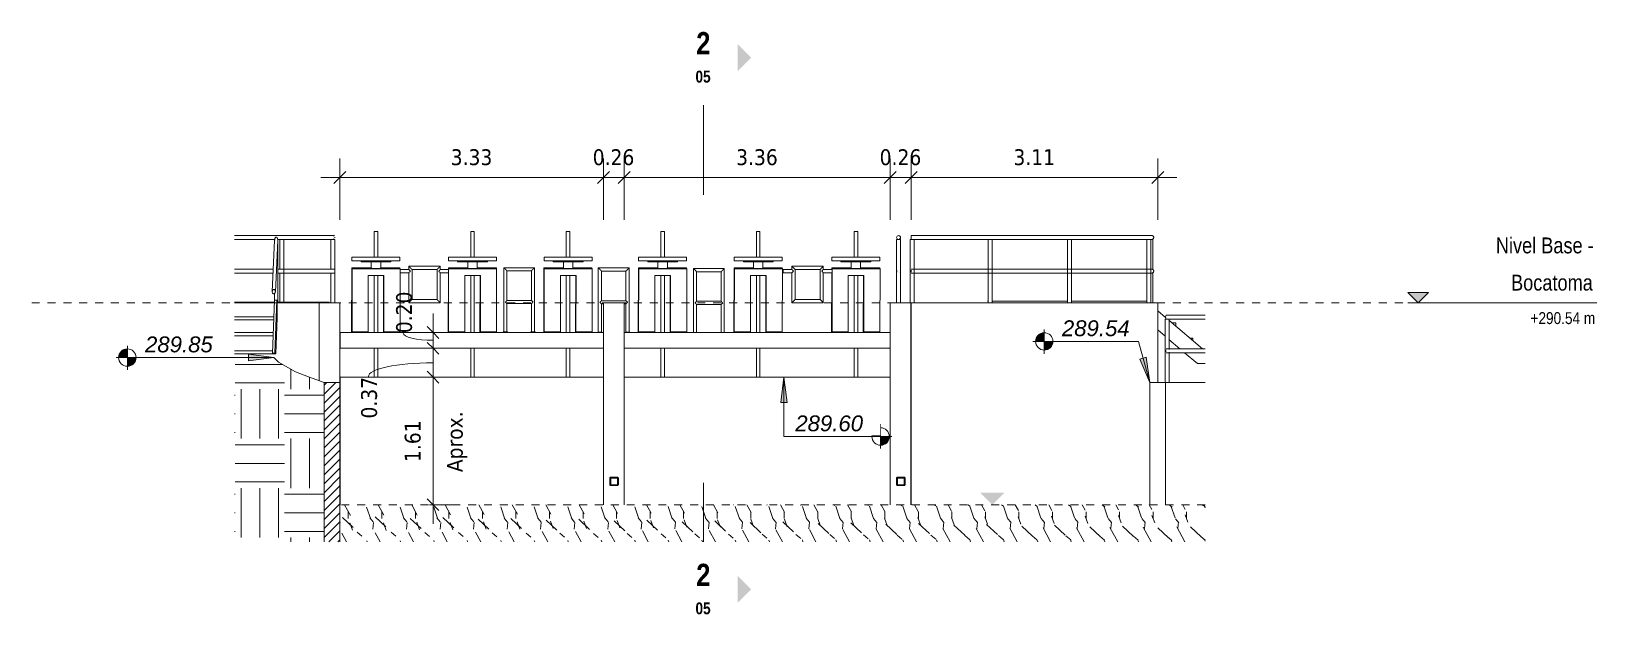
# Model space of a CAD drawing. Header units: metres. Extents: x 118 to 503, y -395 to 55.
# Drawn here: x 482.77 to 502.8, y 0.75 to 8.14 of the extents above; entities that cross this region are included whole.
import ezdxf

# ---------------------------------------------------------------- set-up
doc = ezdxf.new("R2010")
doc.units = ezdxf.units.M
doc.linetypes.add('Basculante', pattern=[0.003969, 0.002381, -0.001587])
doc.linetypes.add('Centre', pattern=[0.03175, 0.00635, -0.00475, 0.0159, -0.00475])
for name, color, linetype, lineweight in [('A-ANNO-DIMS', 7, 'Continuous', 9), ('A-ANNO-DIMS-100', 7, 'Continuous', 9), ('A-DETL-GENF', 7, 'Continuous', 9), ('A-DETL-THIN', 7, 'Continuous', 9), ('A-FLOR', 7, 'Continuous', 9), ('A-FLOR-HRAL', 7, 'Continuous', 9), ('A-FLOR-LEVL', 7, 'Continuous', 9), ('A-GENM', 7, 'Continuous', 9), ('A-WALL', 7, 'Continuous', 9), ('C-TOPO-PATT', 7, 'Continuous', 9), ('G-ANNO-DIMS', 7, 'Continuous', 9), ('G-ANNO-SYMB', 7, 'Continuous', 9), ('S-BEAM', 7, 'Continuous', 9)]:
    doc.layers.add(name, color=color, linetype=linetype, lineweight=lineweight)
doc.layers.add('C-TOPO', color=7, linetype='Continuous', lineweight=9, true_color=0x7f7f7f)
doc.styles.add('Arial_I', font='ariali.ttf', dxfattribs={"height": 0.2})
doc.styles.add('Saira Condensed', font='SairaCondensed-Regular.ttf', dxfattribs={"height": 0.2})
doc.styles.add('Saira Condensed_1', font='SairaCondensed-Regular.ttf', dxfattribs={"height": 0.15})
doc.styles.add('Saira Condensed_B_2', font='', dxfattribs={"height": 0.15})
doc.styles.add('Saira Condensed_B_3', font='', dxfattribs={"height": 0.28})
doc.styles.add('Tahoma_1', font='tahoma.ttf', dxfattribs={"height": 0.2})
doc.styles.get('Saira Condensed_B_2').set_extended_font_data('Saira Condensed', bold=True)
doc.styles.get('Saira Condensed_B_3').set_extended_font_data('Saira Condensed', bold=True)
doc.dimstyles.new('R_Tahoma_2_0_2', dxfattribs={"dimscale": 0.3048, "dimtxt": 0.208804, "dimasz": 0.492126, "dimexe": 0.787402, "dimexo": 0.492126, "dimgap": 0.328084, "dimtad": 1, "dimrnd": 0.01, "dimzin": 0, "dimdsep": 46, "dimtxsty": 'Tahoma_1', "dimblk1": 'OBLIQUE', "dimblk2": 'OBLIQUE', "dimsah": 1, "dimcen": 0.09, "dimdle": 0.787402, "dimazin": 2, "dimtfac": 1, "dimtdec": 4, "dimtix": 1, "dimtmove": 0, "dimatfit": 3, "dimfxl": 1, "dimtvp": 1, "dimtolj": 1, "dimtzin": 0, "dimarcsym": 2})
doc.dimstyles.new('R_Tahoma_2_0_3', dxfattribs={"dimscale": 0.3048, "dimtxt": 0.208804, "dimasz": 0.492126, "dimexe": 0.787402, "dimexo": 0.492126, "dimgap": 0.328084, "dimtad": 1, "dimrnd": 0.01, "dimzin": 0, "dimdsep": 46, "dimtxsty": 'Tahoma_1', "dimblk1": 'OBLIQUE', "dimblk2": 'OBLIQUE', "dimsah": 1, "dimcen": 0.09, "dimdle": 0.787402, "dimazin": 2, "dimtfac": 1, "dimtdec": 4, "dimtix": 1, "dimtmove": 1, "dimatfit": 3, "dimfxl": 1, "dimtvp": 1, "dimtolj": 1, "dimtzin": 0, "dimarcsym": 2})
pattern_1 = [(45, (-380.067, 4.959), (-0.247487, 0.247487), []), (45, (-380.067, 5.334), (-0.247487, 0.247487), [])]

msp = doc.modelspace()

# ---------------------------------------------------------------- texts
at = {"layer": 'A-FLOR-LEVL', "color": 9, "true_color": 0xb7b7b7, "insert": (501.242, 5.546), "char_height": 0.2, "width": 1.50717, "attachment_point": 1, "style": 'Saira Condensed', "bg_fill": 3, "box_fill_scale": 1.25, "bg_fill_color": 256, "bg_fill_true_color": 13158600, "bg_fill_transparency": 0}
msp.add_mtext('Nivel Base -', dxfattribs=at)
at = {"layer": 'G-ANNO-SYMB', "char_height": 0.28, "width": 0.22447, "attachment_point": 1, "style": 'Saira Condensed_B_3'}
for insert in [(491.152, 8.14), (491.152, 1.426)]:
    msp.add_mtext('\\fSaira Condensed|b1|i0|c0|p2|;2', dxfattribs=dict(at, insert=insert))
at = {"layer": 'G-ANNO-SYMB', "color": 8, "true_color": 0x808080, "char_height": 0.15, "width": 0.24852, "attachment_point": 1, "style": 'Saira Condensed_B_2', "bg_fill": 3, "box_fill_scale": 1.25, "bg_fill_color": 256, "bg_fill_true_color": 13158600, "bg_fill_transparency": 0}
for insert in [(491.142, 7.652), (491.142, 0.938)]:
    msp.add_mtext('05', dxfattribs=dict(at, insert=insert))

# ---------------------------------------------------------------- blocks, each defined once
blk = doc.blocks.new('M_Compuerta-03 - M_Compuerta-03-1818227-Sección 07')
at = {"layer": 'A-GENM'}
for p, q in [((-384.562, 5.62), (-384.562, 5.296)), ((-384.517, 5.62), (-384.562, 5.62)), ((-384.517, 5.296), (-384.517, 5.62)), ((-384.842, 5.296), (-384.842, 5.251)), ((-384.236, 5.296), (-384.842, 5.296)), ((-384.842, 5.251), (-384.236, 5.251)), ((-384.727, 5.251), (-384.727, 5.24)), ((-384.727, 5.24), (-384.351, 5.24)), ((-384.599, 5.24), (-384.599, 5.158)), ((-384.479, 5.158), (-384.479, 5.24)), ((-384.351, 5.24), (-384.351, 5.251)), ((-384.236, 5.251), (-384.236, 5.296)), ((-384.844, 5.162), (-384.847, 4.354)), ((-384.841, 5.152), (-384.844, 5.162)), ((-384.844, 5.162), (-384.599, 5.162)), ((-384.841, 4.354), (-384.841, 5.152)), ((-384.235, 5.152), (-384.841, 5.152)), ((-384.636, 5.068), (-384.637, 4.354)), ((-384.636, 5.068), (-384.439, 5.068)), ((-384.562, 5.068), (-384.562, 4.347)), ((-384.517, 4.347), (-384.517, 5.068)), ((-384.48, 5.162), (-384.238, 5.162)), ((-384.445, 4.354), (-384.443, 5.068)), ((-384.439, 5.068), (-384.44, 4.354)), ((-384.235, 5.152), (-384.238, 5.162)), ((-384.235, 4.354), (-384.235, 5.152)), ((-384.847, 4.354), (-384.841, 4.354)), ((-384.841, 4.354), (-384.637, 4.354)), ((-384.445, 4.354), (-384.44, 4.354)), ((-384.44, 4.354), (-384.235, 4.354)), ((-384.562, 4.147), (-384.562, 3.781)), ((-384.517, 3.781), (-384.517, 4.147))]:
    blk.add_line(p, q, dxfattribs=at)
at = {"layer": 'A-GENM', "flags": 128}
blk.add_lwpolyline([(-384.479, 5.158), (-384.481, 5.157), (-384.486, 5.156), (-384.494, 5.156), (-384.505, 5.155), (-384.517, 5.155), (-384.531, 5.155), (-384.546, 5.155), (-384.56, 5.155), (-384.573, 5.155), (-384.584, 5.156), (-384.592, 5.156), (-384.597, 5.157), (-384.599, 5.158)], dxfattribs=at)
blk = doc.blocks.new('M_Compuerta-03 - M_Compuerta-03-V103-Sección 07')
at = {"layer": 'A-GENM'}
for p, q in [((-383.343, 5.62), (-383.343, 5.296)), ((-383.298, 5.62), (-383.343, 5.62)), ((-383.298, 5.296), (-383.298, 5.62)), ((-383.624, 5.296), (-383.624, 5.251)), ((-383.018, 5.296), (-383.624, 5.296)), ((-383.624, 5.251), (-383.018, 5.251)), ((-383.509, 5.251), (-383.509, 5.24)), ((-383.509, 5.24), (-383.133, 5.24)), ((-383.381, 5.24), (-383.381, 5.158)), ((-383.261, 5.158), (-383.261, 5.24)), ((-383.133, 5.24), (-383.133, 5.251)), ((-383.018, 5.251), (-383.018, 5.296)), ((-383.625, 5.101), (-383.628, 4.354)), ((-383.622, 5.152), (-383.625, 5.162)), ((-383.625, 5.162), (-383.625, 5.141)), ((-383.625, 5.162), (-383.38, 5.162)), ((-383.622, 4.354), (-383.622, 5.152)), ((-383.016, 5.152), (-383.622, 5.152)), ((-383.417, 5.068), (-383.418, 4.354)), ((-383.417, 5.068), (-383.221, 5.068)), ((-383.343, 5.068), (-383.343, 4.347)), ((-383.298, 4.347), (-383.298, 5.068)), ((-383.261, 5.162), (-383.019, 5.162)), ((-383.227, 4.354), (-383.224, 5.068)), ((-383.221, 5.068), (-383.221, 4.354)), ((-383.016, 5.152), (-383.019, 5.162)), ((-383.016, 4.354), (-383.016, 5.152)), ((-383.628, 4.354), (-383.622, 4.354)), ((-383.622, 4.354), (-383.418, 4.354)), ((-383.227, 4.354), (-383.221, 4.354)), ((-383.221, 4.354), (-383.016, 4.354)), ((-383.343, 4.147), (-383.343, 3.781)), ((-383.298, 3.781), (-383.298, 4.147))]:
    blk.add_line(p, q, dxfattribs=at)
at = {"layer": 'A-GENM', "flags": 128}
blk.add_lwpolyline([(-383.261, 5.158), (-383.262, 5.157), (-383.267, 5.156), (-383.275, 5.156), (-383.286, 5.155), (-383.299, 5.155), (-383.313, 5.155), (-383.327, 5.155), (-383.341, 5.155), (-383.354, 5.155), (-383.365, 5.156), (-383.373, 5.156), (-383.379, 5.157), (-383.381, 5.158)], dxfattribs=at)
blk = doc.blocks.new('M_Compuerta-03 - M_Compuerta-03-1818846-Sección 07')
at = {"layer": 'A-GENM'}
for p, q in [((-378.505, 5.62), (-378.505, 5.296)), ((-378.46, 5.62), (-378.505, 5.62)), ((-378.46, 5.296), (-378.46, 5.62)), ((-378.786, 5.296), (-378.786, 5.251)), ((-378.18, 5.296), (-378.786, 5.296)), ((-378.786, 5.251), (-378.18, 5.251)), ((-378.671, 5.251), (-378.671, 5.24)), ((-378.671, 5.24), (-378.295, 5.24)), ((-378.543, 5.24), (-378.543, 5.158)), ((-378.423, 5.158), (-378.423, 5.24)), ((-378.295, 5.24), (-378.295, 5.251)), ((-378.18, 5.251), (-378.18, 5.296)), ((-378.79, 4.354), (-378.787, 5.101)), ((-378.787, 5.162), (-378.543, 5.162)), ((-378.787, 5.162), (-378.784, 5.152)), ((-378.787, 5.141), (-378.787, 5.162)), ((-378.178, 5.152), (-378.784, 5.152)), ((-378.784, 5.152), (-378.784, 4.354)), ((-378.58, 4.354), (-378.579, 5.068)), ((-378.579, 5.068), (-378.383, 5.068)), ((-378.505, 5.068), (-378.505, 4.347)), ((-378.46, 4.347), (-378.46, 5.068)), ((-378.423, 5.162), (-378.181, 5.162)), ((-378.386, 5.068), (-378.389, 4.354)), ((-378.383, 4.354), (-378.383, 5.068)), ((-378.181, 5.162), (-378.178, 5.152)), ((-378.178, 5.152), (-378.179, 4.354)), ((-378.79, 4.354), (-378.784, 4.354)), ((-378.784, 4.354), (-378.58, 4.354)), ((-378.389, 4.354), (-378.383, 4.354)), ((-378.383, 4.354), (-378.179, 4.354)), ((-378.505, 4.147), (-378.505, 3.781)), ((-378.46, 3.781), (-378.46, 4.147))]:
    blk.add_line(p, q, dxfattribs=at)
at = {"layer": 'A-GENM', "flags": 128}
blk.add_lwpolyline([(-378.423, 5.158), (-378.424, 5.157), (-378.429, 5.156), (-378.437, 5.156), (-378.448, 5.155), (-378.461, 5.155), (-378.475, 5.155), (-378.489, 5.155), (-378.503, 5.155), (-378.516, 5.155), (-378.527, 5.156), (-378.535, 5.156), (-378.541, 5.157), (-378.543, 5.158)], dxfattribs=at)
blk = doc.blocks.new('M_Compuerta-03 - M_Compuerta-03-V104-Sección 07')
at = {"layer": 'A-GENM'}
for p, q in [((-379.738, 5.62), (-379.738, 5.296)), ((-379.693, 5.62), (-379.738, 5.62)), ((-379.693, 5.296), (-379.693, 5.62)), ((-380.018, 5.296), (-380.018, 5.251)), ((-379.412, 5.296), (-380.018, 5.296)), ((-380.018, 5.251), (-379.412, 5.251)), ((-379.903, 5.251), (-379.903, 5.24)), ((-379.903, 5.24), (-379.527, 5.24)), ((-379.775, 5.24), (-379.775, 5.158)), ((-379.655, 5.158), (-379.655, 5.24)), ((-379.527, 5.24), (-379.527, 5.251)), ((-379.412, 5.251), (-379.412, 5.296)), ((-380.022, 4.354), (-380.019, 5.162)), ((-380.019, 5.162), (-379.775, 5.162)), ((-380.019, 5.162), (-380.016, 5.152)), ((-380.016, 5.152), (-380.017, 4.354)), ((-379.41, 5.152), (-380.016, 5.152)), ((-379.812, 5.068), (-379.615, 5.068)), ((-379.812, 4.354), (-379.812, 5.068)), ((-379.738, 5.068), (-379.738, 4.347)), ((-379.693, 4.347), (-379.693, 5.068)), ((-379.655, 5.162), (-379.413, 5.162)), ((-379.618, 5.068), (-379.621, 4.354)), ((-379.615, 4.354), (-379.615, 5.068)), ((-379.413, 5.162), (-379.41, 5.152)), ((-379.41, 5.152), (-379.411, 4.354)), ((-380.022, 4.354), (-380.017, 4.354)), ((-380.017, 4.354), (-379.812, 4.354)), ((-379.621, 4.354), (-379.615, 4.354)), ((-379.615, 4.354), (-379.411, 4.354)), ((-379.738, 4.147), (-379.738, 3.781)), ((-379.693, 3.781), (-379.693, 4.147))]:
    blk.add_line(p, q, dxfattribs=at)
at = {"layer": 'A-GENM', "flags": 128}
blk.add_lwpolyline([(-379.655, 5.158), (-379.657, 5.157), (-379.662, 5.156), (-379.67, 5.156), (-379.68, 5.155), (-379.693, 5.155), (-379.707, 5.155), (-379.722, 5.155), (-379.736, 5.155), (-379.749, 5.155), (-379.759, 5.156), (-379.768, 5.156), (-379.773, 5.157), (-379.775, 5.158)], dxfattribs=at)
blk = doc.blocks.new('M_Protección 01 - M_Protección 01-1820383-Sección 07')
at = {"layer": 'A-GENM'}
for p, q in [((-384.124, 5.141), (-384.235, 5.141)), ((-384.235, 5.101), (-384.124, 5.101)), ((-383.728, 5.182), (-384.124, 5.182)), ((-384.124, 5.182), (-384.124, 5.141)), ((-384.124, 5.101), (-384.124, 4.723)), ((-384.084, 5.142), (-383.768, 5.142)), ((-384.084, 5.121), (-384.084, 5.142)), ((-384.084, 4.763), (-384.084, 5.121)), ((-383.768, 5.142), (-383.768, 4.763)), ((-383.728, 5.141), (-383.728, 5.182)), ((-383.625, 5.141), (-383.728, 5.141)), ((-383.728, 4.723), (-383.728, 5.101)), ((-383.728, 5.101), (-383.625, 5.101)), ((-384.124, 4.723), (-383.728, 4.723)), ((-383.768, 4.763), (-384.084, 4.763))]:
    blk.add_line(p, q, dxfattribs=at)
for start_param, end_param in [(4.712389, 6.283185), (3.141593, 4.712389)]:
    blk.add_ellipse((-384.235, 5.121), major_axis=(0, 0.02), ratio=0.012719, start_param=start_param, end_param=end_param, dxfattribs=at)
for points, knots in [([(-384.124, 5.182), (-384.124, 5.182), (-384.123, 5.182), (-384.122, 5.181), (-384.121, 5.179), (-384.12, 5.178), (-384.119, 5.177), (-384.117, 5.176), (-384.116, 5.174), (-384.114, 5.172), (-384.112, 5.171), (-384.111, 5.17), (-384.11, 5.168), (-384.109, 5.167), (-384.107, 5.166), (-384.106, 5.165), (-384.105, 5.163), (-384.103, 5.162), (-384.102, 5.161), (-384.101, 5.159), (-384.1, 5.158), (-384.098, 5.157), (-384.097, 5.156), (-384.096, 5.154), (-384.095, 5.153), (-384.093, 5.152), (-384.092, 5.151), (-384.091, 5.149), (-384.09, 5.148), (-384.088, 5.147), (-384.087, 5.146), (-384.086, 5.145), (-384.085, 5.143), (-384.084, 5.142), (-384.084, 5.142), (-384.084, 5.142)], [0, 0, 0, 0, 0.0833333, 0.125, 0.1666667, 0.2083333, 0.2291667, 0.25, 0.2916667, 0.3333333, 0.3541667, 0.375, 0.3958333, 0.4166667, 0.4375, 0.4583333, 0.4791667, 0.5, 0.5208333, 0.5416667, 0.5625, 0.5833333, 0.6041667, 0.625, 0.6458333, 0.6666667, 0.6875, 0.7083333, 0.75, 0.7708333, 0.7916667, 0.8333333, 0.875, 0.9166667, 0.9959512, 0.9959512, 0.9959512, 0.9959512]), ([(-384.103, 5.121), (-384.105, 5.122), (-384.107, 5.125), (-384.11, 5.128), (-384.113, 5.13), (-384.114, 5.131), (-384.115, 5.132), (-384.116, 5.133), (-384.116, 5.134), (-384.117, 5.135), (-384.118, 5.136), (-384.119, 5.136), (-384.12, 5.137), (-384.12, 5.138), (-384.121, 5.138), (-384.121, 5.139), (-384.122, 5.139), (-384.122, 5.14), (-384.123, 5.14), (-384.123, 5.141), (-384.124, 5.141), (-384.124, 5.141), (-384.124, 5.141)], [0, 0, 0, 0, 0.142857, 0.285714, 0.357143, 0.392857, 0.428571, 0.464286, 0.5, 0.535714, 0.571429, 0.607143, 0.642857, 0.678571, 0.714286, 0.75, 0.785714, 0.821429, 0.857143, 0.892857, 0.928571, 1, 1, 1, 1]), ([(-384.124, 5.101), (-384.124, 5.101), (-384.124, 5.101), (-384.123, 5.101), (-384.123, 5.102), (-384.122, 5.102), (-384.122, 5.103), (-384.121, 5.103), (-384.121, 5.104), (-384.12, 5.104), (-384.12, 5.105), (-384.119, 5.106), (-384.118, 5.107), (-384.117, 5.107), (-384.116, 5.108), (-384.115, 5.11), (-384.114, 5.111), (-384.113, 5.112), (-384.11, 5.114), (-384.107, 5.117), (-384.105, 5.12), (-384.103, 5.121)], [0, 0, 0, 0, 0.071429, 0.107143, 0.142857, 0.178571, 0.214286, 0.25, 0.285714, 0.321429, 0.357143, 0.392857, 0.428571, 0.464286, 0.5, 0.571429, 0.607143, 0.642857, 0.714286, 0.857143, 1, 1, 1, 1]), ([(-383.728, 5.182), (-383.728, 5.182), (-383.728, 5.182), (-383.729, 5.181), (-383.73, 5.179), (-383.731, 5.178), (-383.733, 5.177), (-383.734, 5.176), (-383.735, 5.174), (-383.737, 5.172), (-383.739, 5.171), (-383.74, 5.17), (-383.741, 5.168), (-383.742, 5.167), (-383.744, 5.166), (-383.745, 5.165), (-383.746, 5.163), (-383.747, 5.162), (-383.749, 5.161), (-383.75, 5.159), (-383.751, 5.158), (-383.753, 5.157), (-383.754, 5.156), (-383.755, 5.154), (-383.756, 5.153), (-383.757, 5.152), (-383.759, 5.151), (-383.76, 5.149), (-383.761, 5.148), (-383.763, 5.147), (-383.764, 5.146), (-383.765, 5.145), (-383.766, 5.143), (-383.767, 5.142), (-383.768, 5.142), (-383.768, 5.142)], [0, 0, 0, 0, 0.083333, 0.125, 0.166667, 0.208333, 0.229167, 0.25, 0.291667, 0.333333, 0.354167, 0.375, 0.395833, 0.416667, 0.4375, 0.458333, 0.479167, 0.5, 0.520833, 0.541667, 0.5625, 0.583333, 0.604167, 0.625, 0.645833, 0.666667, 0.6875, 0.708333, 0.75, 0.770833, 0.791667, 0.833333, 0.875, 0.916667, 1, 1, 1, 1]), ([(-383.747, 5.121), (-383.746, 5.122), (-383.744, 5.125), (-383.74, 5.128), (-383.738, 5.13), (-383.737, 5.131), (-383.736, 5.132), (-383.735, 5.133), (-383.735, 5.134), (-383.734, 5.135), (-383.733, 5.136), (-383.732, 5.136), (-383.732, 5.137), (-383.731, 5.138), (-383.73, 5.138), (-383.73, 5.139), (-383.729, 5.139), (-383.729, 5.14), (-383.728, 5.14), (-383.728, 5.141), (-383.728, 5.141), (-383.728, 5.141), (-383.728, 5.141)], [0, 0, 0, 0, 0.142857, 0.285714, 0.357143, 0.392857, 0.428571, 0.464286, 0.5, 0.535714, 0.571429, 0.607143, 0.642857, 0.678571, 0.714286, 0.75, 0.785714, 0.821429, 0.857143, 0.892857, 0.928571, 1, 1, 1, 1]), ([(-383.728, 5.101), (-383.728, 5.101), (-383.728, 5.101), (-383.728, 5.101), (-383.728, 5.102), (-383.729, 5.102), (-383.729, 5.103), (-383.73, 5.103), (-383.73, 5.104), (-383.731, 5.104), (-383.732, 5.105), (-383.732, 5.106), (-383.733, 5.107), (-383.734, 5.107), (-383.735, 5.108), (-383.736, 5.11), (-383.737, 5.111), (-383.738, 5.112), (-383.74, 5.114), (-383.744, 5.117), (-383.746, 5.12), (-383.747, 5.121)], [0, 0, 0, 0, 0.071429, 0.107143, 0.142857, 0.178571, 0.214286, 0.25, 0.285714, 0.321429, 0.357143, 0.392857, 0.428571, 0.464286, 0.5, 0.571429, 0.607143, 0.642857, 0.714286, 0.857143, 1, 1, 1, 1]), ([(-384.084, 4.763), (-384.084, 4.763), (-384.084, 4.763), (-384.085, 4.762), (-384.086, 4.76), (-384.087, 4.759), (-384.088, 4.758), (-384.09, 4.757), (-384.091, 4.756), (-384.092, 4.754), (-384.093, 4.753), (-384.095, 4.752), (-384.096, 4.751), (-384.097, 4.749), (-384.098, 4.748), (-384.1, 4.747), (-384.101, 4.746), (-384.102, 4.744), (-384.103, 4.743), (-384.105, 4.742), (-384.106, 4.74), (-384.107, 4.739), (-384.109, 4.738), (-384.11, 4.737), (-384.111, 4.735), (-384.112, 4.734), (-384.113, 4.733), (-384.115, 4.732), (-384.116, 4.73), (-384.117, 4.729), (-384.119, 4.728), (-384.12, 4.727), (-384.121, 4.726), (-384.122, 4.724), (-384.123, 4.723), (-384.124, 4.723), (-384.124, 4.723)], [-1, -1, -1, -1, -0.916667, -0.875, -0.833333, -0.791667, -0.770833, -0.75, -0.708333, -0.6875, -0.666667, -0.645833, -0.625, -0.604167, -0.583333, -0.5625, -0.541667, -0.520833, -0.5, -0.479167, -0.458333, -0.4375, -0.416667, -0.395833, -0.375, -0.354167, -0.333333, -0.3125, -0.291667, -0.25, -0.229167, -0.208333, -0.166667, -0.125, -0.083333, 0, 0, 0, 0]), ([(-383.728, 4.723), (-383.728, 4.723), (-383.728, 4.723), (-383.729, 4.724), (-383.73, 4.726), (-383.731, 4.727), (-383.733, 4.728), (-383.734, 4.729), (-383.735, 4.731), (-383.737, 4.733), (-383.739, 4.734), (-383.74, 4.735), (-383.741, 4.737), (-383.742, 4.738), (-383.744, 4.739), (-383.745, 4.74), (-383.746, 4.742), (-383.747, 4.743), (-383.749, 4.744), (-383.75, 4.746), (-383.751, 4.747), (-383.753, 4.748), (-383.754, 4.749), (-383.755, 4.751), (-383.756, 4.752), (-383.757, 4.753), (-383.759, 4.754), (-383.76, 4.756), (-383.761, 4.757), (-383.763, 4.758), (-383.764, 4.759), (-383.765, 4.76), (-383.766, 4.762), (-383.767, 4.763), (-383.768, 4.763), (-383.768, 4.763)], [0.0040488, 0.0040488, 0.0040488, 0.0040488, 0.0833333, 0.125, 0.1666667, 0.2083333, 0.2291667, 0.25, 0.2916667, 0.3333333, 0.3541667, 0.375, 0.3958333, 0.4166667, 0.4375, 0.4583333, 0.4791667, 0.5, 0.5208333, 0.5416667, 0.5625, 0.5833333, 0.6041667, 0.625, 0.6458333, 0.6666667, 0.6875, 0.7083333, 0.75, 0.7708333, 0.7916667, 0.8333333, 0.875, 0.9166667, 1, 1, 1, 1])]:
    blk.add_open_spline(points, degree=3, knots=knots, dxfattribs=at)
blk = doc.blocks.new('M_Protección 01 - M_Protección 01-V105-Sección 07')
at = {"layer": 'A-GENM'}
for p, q in [((-379.29, 5.141), (-379.401, 5.141)), ((-379.401, 5.101), (-379.29, 5.101)), ((-378.894, 5.182), (-379.29, 5.182)), ((-379.29, 5.182), (-379.29, 5.141)), ((-379.29, 5.101), (-379.29, 4.723)), ((-379.25, 5.142), (-378.934, 5.142)), ((-379.25, 5.121), (-379.25, 5.142)), ((-379.25, 4.763), (-379.25, 5.121)), ((-378.934, 5.142), (-378.934, 4.763)), ((-378.894, 5.141), (-378.894, 5.182)), ((-378.786, 5.141), (-378.894, 5.141)), ((-378.894, 4.723), (-378.894, 5.101)), ((-378.894, 5.101), (-378.786, 5.101)), ((-379.29, 4.723), (-378.894, 4.723)), ((-378.934, 4.763), (-379.25, 4.763))]:
    blk.add_line(p, q, dxfattribs=at)
for start_param, end_param in [(4.712389, 6.283185), (0.261799, 1.570796), (1.570796, 2.879793), (3.141593, 4.712389)]:
    blk.add_ellipse((-379.401, 5.121), major_axis=(0, 0.02), ratio=0.012719, start_param=start_param, end_param=end_param, dxfattribs=at)
for points, knots in [([(-379.29, 5.182), (-379.29, 5.182), (-379.289, 5.182), (-379.288, 5.181), (-379.287, 5.179), (-379.286, 5.178), (-379.285, 5.177), (-379.283, 5.176), (-379.282, 5.174), (-379.28, 5.172), (-379.278, 5.171), (-379.277, 5.17), (-379.276, 5.168), (-379.275, 5.167), (-379.273, 5.166), (-379.272, 5.165), (-379.271, 5.163), (-379.269, 5.162), (-379.268, 5.161), (-379.267, 5.159), (-379.266, 5.158), (-379.264, 5.157), (-379.263, 5.156), (-379.262, 5.154), (-379.261, 5.153), (-379.259, 5.152), (-379.258, 5.151), (-379.257, 5.149), (-379.256, 5.148), (-379.254, 5.147), (-379.253, 5.146), (-379.252, 5.145), (-379.251, 5.143), (-379.25, 5.142), (-379.25, 5.142), (-379.25, 5.142)], [0, 0, 0, 0, 0.0833333, 0.125, 0.1666667, 0.2083333, 0.2291667, 0.25, 0.2916667, 0.3333333, 0.3541667, 0.375, 0.3958333, 0.4166667, 0.4375, 0.4583333, 0.4791667, 0.5, 0.5208333, 0.5416667, 0.5625, 0.5833333, 0.6041667, 0.625, 0.6458333, 0.6666667, 0.6875, 0.7083333, 0.75, 0.7708333, 0.7916667, 0.8333333, 0.875, 0.9166667, 0.9959512, 0.9959512, 0.9959512, 0.9959512]), ([(-379.269, 5.121), (-379.271, 5.122), (-379.273, 5.125), (-379.276, 5.128), (-379.279, 5.13), (-379.28, 5.131), (-379.281, 5.132), (-379.282, 5.133), (-379.282, 5.134), (-379.283, 5.135), (-379.284, 5.136), (-379.285, 5.136), (-379.286, 5.137), (-379.286, 5.138), (-379.287, 5.138), (-379.287, 5.139), (-379.288, 5.139), (-379.288, 5.14), (-379.289, 5.14), (-379.289, 5.141), (-379.29, 5.141), (-379.29, 5.141), (-379.29, 5.141)], [0, 0, 0, 0, 0.142857, 0.285714, 0.357143, 0.392857, 0.428571, 0.464286, 0.5, 0.535714, 0.571429, 0.607143, 0.642857, 0.678571, 0.714286, 0.75, 0.785714, 0.821429, 0.857143, 0.892857, 0.928571, 1, 1, 1, 1]), ([(-379.29, 5.101), (-379.29, 5.101), (-379.29, 5.101), (-379.289, 5.101), (-379.289, 5.102), (-379.288, 5.102), (-379.288, 5.103), (-379.287, 5.103), (-379.287, 5.104), (-379.286, 5.104), (-379.286, 5.105), (-379.285, 5.106), (-379.284, 5.107), (-379.283, 5.107), (-379.282, 5.108), (-379.281, 5.11), (-379.28, 5.111), (-379.279, 5.112), (-379.276, 5.114), (-379.273, 5.117), (-379.271, 5.12), (-379.269, 5.121)], [0, 0, 0, 0, 0.071429, 0.107143, 0.142857, 0.178571, 0.214286, 0.25, 0.285714, 0.321429, 0.357143, 0.392857, 0.428571, 0.464286, 0.5, 0.571429, 0.607143, 0.642857, 0.714286, 0.857143, 1, 1, 1, 1]), ([(-378.894, 5.182), (-378.894, 5.182), (-378.894, 5.182), (-378.895, 5.181), (-378.896, 5.179), (-378.897, 5.178), (-378.899, 5.177), (-378.9, 5.176), (-378.901, 5.174), (-378.903, 5.172), (-378.905, 5.171), (-378.906, 5.17), (-378.907, 5.168), (-378.908, 5.167), (-378.91, 5.166), (-378.911, 5.165), (-378.912, 5.163), (-378.913, 5.162), (-378.915, 5.161), (-378.916, 5.159), (-378.917, 5.158), (-378.919, 5.157), (-378.92, 5.156), (-378.921, 5.154), (-378.922, 5.153), (-378.923, 5.152), (-378.925, 5.151), (-378.926, 5.149), (-378.927, 5.148), (-378.929, 5.147), (-378.93, 5.146), (-378.931, 5.145), (-378.932, 5.143), (-378.933, 5.142), (-378.934, 5.142), (-378.934, 5.142)], [0, 0, 0, 0, 0.083333, 0.125, 0.166667, 0.208333, 0.229167, 0.25, 0.291667, 0.333333, 0.354167, 0.375, 0.395833, 0.416667, 0.4375, 0.458333, 0.479167, 0.5, 0.520833, 0.541667, 0.5625, 0.583333, 0.604167, 0.625, 0.645833, 0.666667, 0.6875, 0.708333, 0.75, 0.770833, 0.791667, 0.833333, 0.875, 0.916667, 1, 1, 1, 1]), ([(-378.913, 5.121), (-378.912, 5.122), (-378.91, 5.125), (-378.906, 5.128), (-378.904, 5.13), (-378.903, 5.131), (-378.902, 5.132), (-378.901, 5.133), (-378.901, 5.134), (-378.9, 5.135), (-378.899, 5.136), (-378.898, 5.136), (-378.898, 5.137), (-378.897, 5.138), (-378.896, 5.138), (-378.896, 5.139), (-378.895, 5.139), (-378.895, 5.14), (-378.894, 5.14), (-378.894, 5.141), (-378.894, 5.141), (-378.894, 5.141), (-378.894, 5.141)], [0, 0, 0, 0, 0.142857, 0.285714, 0.357143, 0.392857, 0.428571, 0.464286, 0.5, 0.535714, 0.571429, 0.607143, 0.642857, 0.678571, 0.714286, 0.75, 0.785714, 0.821429, 0.857143, 0.892857, 0.928571, 1, 1, 1, 1]), ([(-378.894, 5.101), (-378.894, 5.101), (-378.894, 5.101), (-378.894, 5.101), (-378.894, 5.102), (-378.895, 5.102), (-378.895, 5.103), (-378.896, 5.103), (-378.896, 5.104), (-378.897, 5.104), (-378.898, 5.105), (-378.898, 5.106), (-378.899, 5.107), (-378.9, 5.107), (-378.901, 5.108), (-378.902, 5.11), (-378.903, 5.111), (-378.904, 5.112), (-378.906, 5.114), (-378.91, 5.117), (-378.912, 5.12), (-378.913, 5.121)], [0, 0, 0, 0, 0.071429, 0.107143, 0.142857, 0.178571, 0.214286, 0.25, 0.285714, 0.321429, 0.357143, 0.392857, 0.428571, 0.464286, 0.5, 0.571429, 0.607143, 0.642857, 0.714286, 0.857143, 1, 1, 1, 1]), ([(-379.25, 4.763), (-379.25, 4.763), (-379.25, 4.763), (-379.251, 4.762), (-379.252, 4.76), (-379.253, 4.759), (-379.254, 4.758), (-379.256, 4.757), (-379.257, 4.756), (-379.258, 4.754), (-379.259, 4.753), (-379.261, 4.752), (-379.262, 4.751), (-379.263, 4.749), (-379.264, 4.748), (-379.266, 4.747), (-379.267, 4.746), (-379.268, 4.744), (-379.269, 4.743), (-379.271, 4.742), (-379.272, 4.74), (-379.273, 4.739), (-379.275, 4.738), (-379.276, 4.737), (-379.277, 4.735), (-379.278, 4.734), (-379.279, 4.733), (-379.281, 4.732), (-379.282, 4.73), (-379.283, 4.729), (-379.285, 4.728), (-379.286, 4.727), (-379.287, 4.726), (-379.288, 4.724), (-379.289, 4.723), (-379.29, 4.723), (-379.29, 4.723)], [-1, -1, -1, -1, -0.916667, -0.875, -0.833333, -0.791667, -0.770833, -0.75, -0.708333, -0.6875, -0.666667, -0.645833, -0.625, -0.604167, -0.583333, -0.5625, -0.541667, -0.520833, -0.5, -0.479167, -0.458333, -0.4375, -0.416667, -0.395833, -0.375, -0.354167, -0.333333, -0.3125, -0.291667, -0.25, -0.229167, -0.208333, -0.166667, -0.125, -0.083333, 0, 0, 0, 0]), ([(-378.894, 4.723), (-378.894, 4.723), (-378.894, 4.723), (-378.895, 4.724), (-378.896, 4.726), (-378.897, 4.727), (-378.899, 4.728), (-378.9, 4.729), (-378.901, 4.731), (-378.903, 4.733), (-378.905, 4.734), (-378.906, 4.735), (-378.907, 4.737), (-378.908, 4.738), (-378.91, 4.739), (-378.911, 4.74), (-378.912, 4.742), (-378.913, 4.743), (-378.915, 4.744), (-378.916, 4.746), (-378.917, 4.747), (-378.919, 4.748), (-378.92, 4.749), (-378.921, 4.751), (-378.922, 4.752), (-378.923, 4.753), (-378.925, 4.754), (-378.926, 4.756), (-378.927, 4.757), (-378.929, 4.758), (-378.93, 4.759), (-378.931, 4.76), (-378.932, 4.762), (-378.933, 4.763), (-378.934, 4.763), (-378.934, 4.763)], [0.0040488, 0.0040488, 0.0040488, 0.0040488, 0.0833333, 0.125, 0.1666667, 0.2083333, 0.2291667, 0.25, 0.2916667, 0.3333333, 0.3541667, 0.375, 0.3958333, 0.4166667, 0.4375, 0.4583333, 0.4791667, 0.5, 0.5208333, 0.5416667, 0.5625, 0.5833333, 0.6041667, 0.625, 0.6458333, 0.6666667, 0.6875, 0.7083333, 0.75, 0.7708333, 0.7916667, 0.8333333, 0.875, 0.9166667, 1, 1, 1, 1])]:
    blk.add_open_spline(points, degree=3, knots=knots, dxfattribs=at)
blk = doc.blocks.new('M_Protección 02 - M_Protección 02-1822363-Sección 07')
at = {"layer": 'A-GENM'}
for p, q in [((-382.926, 5.165), (-382.926, 4.347)), ((-382.537, 5.165), (-382.926, 5.165)), ((-382.886, 4.751), (-382.886, 5.125)), ((-382.886, 5.125), (-382.577, 5.125)), ((-382.577, 5.125), (-382.577, 4.751)), ((-382.537, 4.347), (-382.537, 5.165)), ((-382.577, 4.751), (-382.886, 4.751)), ((-382.886, 4.347), (-382.886, 4.711)), ((-382.886, 4.711), (-382.577, 4.711)), ((-382.577, 4.711), (-382.577, 4.347)), ((-382.933, 4.354), (-382.933, 4.347)), ((-382.879, 4.354), (-382.933, 4.354)), ((-382.879, 4.347), (-382.879, 4.354)), ((-382.584, 4.354), (-382.584, 4.347)), ((-382.53, 4.354), (-382.584, 4.354)), ((-382.53, 4.347), (-382.53, 4.354))]:
    blk.add_line(p, q, dxfattribs=at)
for points, knots in [([(-382.886, 5.125), (-382.886, 5.125), (-382.887, 5.126), (-382.888, 5.127), (-382.889, 5.128), (-382.89, 5.129), (-382.891, 5.13), (-382.892, 5.131), (-382.894, 5.133), (-382.896, 5.135), (-382.897, 5.136), (-382.898, 5.138), (-382.9, 5.139), (-382.901, 5.14), (-382.902, 5.141), (-382.903, 5.143), (-382.905, 5.144), (-382.906, 5.145), (-382.907, 5.147), (-382.909, 5.148), (-382.91, 5.149), (-382.911, 5.151), (-382.912, 5.152), (-382.914, 5.153), (-382.915, 5.154), (-382.916, 5.155), (-382.917, 5.156), (-382.919, 5.158), (-382.92, 5.159), (-382.921, 5.16), (-382.922, 5.161), (-382.924, 5.163), (-382.925, 5.164), (-382.926, 5.165), (-382.926, 5.165), (-382.926, 5.165)], [0, 0, 0, 0, 0.083333, 0.125, 0.166667, 0.208333, 0.229167, 0.25, 0.291667, 0.333333, 0.354167, 0.375, 0.395833, 0.416667, 0.4375, 0.458333, 0.479167, 0.5, 0.520833, 0.541667, 0.5625, 0.583333, 0.604167, 0.625, 0.645833, 0.666667, 0.6875, 0.708333, 0.75, 0.770833, 0.791667, 0.833333, 0.875, 0.916667, 1, 1, 1, 1]), ([(-382.577, 5.125), (-382.577, 5.125), (-382.577, 5.126), (-382.576, 5.127), (-382.575, 5.128), (-382.573, 5.129), (-382.572, 5.13), (-382.571, 5.131), (-382.569, 5.133), (-382.567, 5.135), (-382.566, 5.136), (-382.565, 5.138), (-382.563, 5.139), (-382.562, 5.14), (-382.561, 5.141), (-382.56, 5.143), (-382.558, 5.144), (-382.557, 5.145), (-382.556, 5.147), (-382.554, 5.148), (-382.553, 5.149), (-382.552, 5.151), (-382.551, 5.152), (-382.549, 5.153), (-382.548, 5.154), (-382.547, 5.155), (-382.546, 5.156), (-382.545, 5.158), (-382.543, 5.159), (-382.542, 5.16), (-382.541, 5.161), (-382.54, 5.163), (-382.539, 5.164), (-382.538, 5.165), (-382.537, 5.165), (-382.537, 5.165)], [0, 0, 0, 0, 0.0833333, 0.125, 0.1666667, 0.2083333, 0.2291667, 0.25, 0.2916667, 0.3333333, 0.3541667, 0.375, 0.3958333, 0.4166667, 0.4375, 0.4583333, 0.4791667, 0.5, 0.5208333, 0.5416667, 0.5625, 0.5833333, 0.6041667, 0.625, 0.6458333, 0.6666667, 0.6875, 0.7083333, 0.75, 0.7708333, 0.7916667, 0.8333333, 0.875, 0.9166667, 0.9959512, 0.9959512, 0.9959512, 0.9959512]), ([(-382.906, 4.731), (-382.905, 4.733), (-382.902, 4.735), (-382.899, 4.738), (-382.897, 4.74), (-382.896, 4.742), (-382.895, 4.743), (-382.894, 4.743), (-382.893, 4.744), (-382.892, 4.745), (-382.892, 4.746), (-382.891, 4.747), (-382.89, 4.747), (-382.889, 4.748), (-382.889, 4.749), (-382.888, 4.749), (-382.888, 4.75), (-382.887, 4.75), (-382.887, 4.751), (-382.887, 4.751), (-382.886, 4.751), (-382.886, 4.751), (-382.886, 4.751)], [0, 0, 0, 0, 0.142857, 0.285714, 0.357143, 0.392857, 0.428571, 0.464286, 0.5, 0.535714, 0.571429, 0.607143, 0.642857, 0.678571, 0.714286, 0.75, 0.785714, 0.821429, 0.857143, 0.892857, 0.928571, 1, 1, 1, 1]), ([(-382.886, 4.711), (-382.886, 4.711), (-382.886, 4.711), (-382.887, 4.712), (-382.887, 4.712), (-382.887, 4.712), (-382.888, 4.713), (-382.888, 4.713), (-382.889, 4.714), (-382.889, 4.715), (-382.89, 4.715), (-382.891, 4.716), (-382.892, 4.717), (-382.892, 4.718), (-382.893, 4.719), (-382.895, 4.72), (-382.896, 4.721), (-382.897, 4.722), (-382.899, 4.724), (-382.902, 4.727), (-382.905, 4.73), (-382.906, 4.731)], [0, 0, 0, 0, 0.071429, 0.107143, 0.142857, 0.178571, 0.214286, 0.25, 0.285714, 0.321429, 0.357143, 0.392857, 0.428571, 0.464286, 0.5, 0.571429, 0.607143, 0.642857, 0.714286, 0.857143, 1, 1, 1, 1]), ([(-382.577, 4.751), (-382.577, 4.751), (-382.577, 4.751), (-382.577, 4.751), (-382.577, 4.751), (-382.576, 4.75), (-382.576, 4.75), (-382.575, 4.749), (-382.575, 4.749), (-382.574, 4.748), (-382.573, 4.747), (-382.572, 4.747), (-382.572, 4.746), (-382.571, 4.745), (-382.57, 4.744), (-382.569, 4.743), (-382.567, 4.742), (-382.566, 4.74), (-382.564, 4.738), (-382.561, 4.735), (-382.558, 4.733), (-382.557, 4.731)], [0, 0, 0, 0, 0.071429, 0.107143, 0.142857, 0.178571, 0.214286, 0.25, 0.285714, 0.321429, 0.357143, 0.392857, 0.428571, 0.464286, 0.5, 0.571429, 0.607143, 0.642857, 0.714286, 0.857143, 1, 1, 1, 1]), ([(-382.557, 4.731), (-382.558, 4.73), (-382.561, 4.727), (-382.564, 4.724), (-382.566, 4.722), (-382.567, 4.721), (-382.568, 4.72), (-382.569, 4.719), (-382.57, 4.718), (-382.571, 4.718), (-382.572, 4.717), (-382.572, 4.716), (-382.573, 4.715), (-382.574, 4.715), (-382.575, 4.714), (-382.575, 4.713), (-382.576, 4.713), (-382.576, 4.712), (-382.577, 4.712), (-382.577, 4.712), (-382.577, 4.711), (-382.577, 4.711), (-382.577, 4.711)], [0, 0, 0, 0, 0.142857, 0.285714, 0.357143, 0.392857, 0.428571, 0.464286, 0.5, 0.535714, 0.571429, 0.607143, 0.642857, 0.678571, 0.714286, 0.75, 0.785714, 0.821429, 0.857143, 0.892857, 0.928571, 1, 1, 1, 1])]:
    blk.add_open_spline(points, degree=3, knots=knots, dxfattribs=at)
blk = doc.blocks.new('M_Protección 02 - M_Protección 02-V106-Sección 07')
at = {"layer": 'A-GENM'}
for p, q in [((-381.733, 5.162), (-381.733, 4.347)), ((-381.344, 5.162), (-381.733, 5.162)), ((-381.693, 4.748), (-381.693, 5.122)), ((-381.693, 5.122), (-381.384, 5.122)), ((-381.384, 5.122), (-381.384, 4.748)), ((-381.344, 4.347), (-381.344, 5.162)), ((-381.384, 4.748), (-381.693, 4.748)), ((-381.693, 4.347), (-381.693, 4.708)), ((-381.693, 4.708), (-381.669, 4.708)), ((-381.409, 4.708), (-381.384, 4.708)), ((-381.384, 4.708), (-381.384, 4.347)), ((-381.74, 4.351), (-381.74, 4.347)), ((-381.686, 4.351), (-381.74, 4.351)), ((-381.686, 4.347), (-381.686, 4.351)), ((-381.391, 4.351), (-381.391, 4.347)), ((-381.337, 4.351), (-381.391, 4.351)), ((-381.337, 4.347), (-381.337, 4.351))]:
    blk.add_line(p, q, dxfattribs=at)
for points, knots in [([(-381.693, 5.122), (-381.693, 5.122), (-381.693, 5.123), (-381.694, 5.124), (-381.696, 5.125), (-381.697, 5.126), (-381.698, 5.127), (-381.699, 5.128), (-381.701, 5.13), (-381.702, 5.132), (-381.704, 5.133), (-381.705, 5.135), (-381.706, 5.136), (-381.708, 5.137), (-381.709, 5.138), (-381.71, 5.14), (-381.711, 5.141), (-381.713, 5.142), (-381.714, 5.144), (-381.715, 5.145), (-381.717, 5.146), (-381.718, 5.147), (-381.719, 5.149), (-381.72, 5.15), (-381.722, 5.151), (-381.723, 5.152), (-381.724, 5.153), (-381.725, 5.155), (-381.727, 5.156), (-381.728, 5.157), (-381.729, 5.158), (-381.73, 5.16), (-381.731, 5.161), (-381.733, 5.162), (-381.733, 5.162), (-381.733, 5.162)], [0, 0, 0, 0, 0.083333, 0.125, 0.166667, 0.208333, 0.229167, 0.25, 0.291667, 0.333333, 0.354167, 0.375, 0.395833, 0.416667, 0.4375, 0.458333, 0.479167, 0.5, 0.520833, 0.541667, 0.5625, 0.583333, 0.604167, 0.625, 0.645833, 0.666667, 0.6875, 0.708333, 0.75, 0.770833, 0.791667, 0.833333, 0.875, 0.916667, 1, 1, 1, 1]), ([(-381.384, 5.122), (-381.384, 5.122), (-381.384, 5.123), (-381.382, 5.124), (-381.381, 5.125), (-381.38, 5.126), (-381.379, 5.127), (-381.378, 5.128), (-381.376, 5.13), (-381.374, 5.132), (-381.373, 5.133), (-381.371, 5.135), (-381.37, 5.136), (-381.369, 5.137), (-381.368, 5.138), (-381.366, 5.14), (-381.365, 5.141), (-381.364, 5.142), (-381.363, 5.144), (-381.361, 5.145), (-381.36, 5.146), (-381.359, 5.147), (-381.357, 5.149), (-381.356, 5.15), (-381.355, 5.151), (-381.354, 5.152), (-381.353, 5.153), (-381.351, 5.155), (-381.35, 5.156), (-381.349, 5.157), (-381.348, 5.158), (-381.347, 5.16), (-381.345, 5.161), (-381.344, 5.162), (-381.344, 5.162), (-381.344, 5.162)], [0, 0, 0, 0, 0.0833333, 0.125, 0.1666667, 0.2083333, 0.2291667, 0.25, 0.2916667, 0.3333333, 0.3541667, 0.375, 0.3958333, 0.4166667, 0.4375, 0.4583333, 0.4791667, 0.5, 0.5208333, 0.5416667, 0.5625, 0.5833333, 0.6041667, 0.625, 0.6458333, 0.6666667, 0.6875, 0.7083333, 0.75, 0.7708333, 0.7916667, 0.8333333, 0.875, 0.9166667, 0.9959512, 0.9959512, 0.9959512, 0.9959512]), ([(-381.713, 4.728), (-381.712, 4.73), (-381.709, 4.732), (-381.706, 4.735), (-381.704, 4.737), (-381.702, 4.739), (-381.702, 4.739), (-381.701, 4.74), (-381.7, 4.741), (-381.699, 4.742), (-381.698, 4.743), (-381.698, 4.743), (-381.697, 4.744), (-381.696, 4.745), (-381.696, 4.746), (-381.695, 4.746), (-381.695, 4.747), (-381.694, 4.747), (-381.694, 4.747), (-381.693, 4.748), (-381.693, 4.748), (-381.693, 4.748), (-381.693, 4.748)], [0, 0, 0, 0, 0.142857, 0.285714, 0.357143, 0.392857, 0.428571, 0.464286, 0.5, 0.535714, 0.571429, 0.607143, 0.642857, 0.678571, 0.714286, 0.75, 0.785714, 0.821429, 0.857143, 0.892857, 0.928571, 1, 1, 1, 1]), ([(-381.693, 4.708), (-381.693, 4.708), (-381.693, 4.708), (-381.693, 4.709), (-381.694, 4.709), (-381.694, 4.709), (-381.695, 4.71), (-381.695, 4.71), (-381.696, 4.711), (-381.696, 4.712), (-381.697, 4.712), (-381.698, 4.713), (-381.698, 4.714), (-381.699, 4.714), (-381.7, 4.716), (-381.701, 4.717), (-381.702, 4.718), (-381.704, 4.719), (-381.706, 4.721), (-381.709, 4.724), (-381.712, 4.727), (-381.713, 4.728)], [0, 0, 0, 0, 0.071429, 0.107143, 0.142857, 0.178571, 0.214286, 0.25, 0.285714, 0.321429, 0.357143, 0.392857, 0.428571, 0.464286, 0.5, 0.571429, 0.607143, 0.642857, 0.714286, 0.857143, 1, 1, 1, 1]), ([(-381.384, 4.748), (-381.384, 4.748), (-381.384, 4.748), (-381.384, 4.748), (-381.383, 4.747), (-381.383, 4.747), (-381.382, 4.747), (-381.382, 4.746), (-381.381, 4.746), (-381.381, 4.745), (-381.38, 4.744), (-381.379, 4.743), (-381.378, 4.743), (-381.378, 4.742), (-381.377, 4.741), (-381.375, 4.74), (-381.374, 4.739), (-381.373, 4.737), (-381.371, 4.735), (-381.368, 4.732), (-381.365, 4.73), (-381.364, 4.728)], [0, 0, 0, 0, 0.071429, 0.107143, 0.142857, 0.178571, 0.214286, 0.25, 0.285714, 0.321429, 0.357143, 0.392857, 0.428571, 0.464286, 0.5, 0.571429, 0.607143, 0.642857, 0.714286, 0.857143, 1, 1, 1, 1]), ([(-381.364, 4.728), (-381.365, 4.727), (-381.368, 4.724), (-381.371, 4.721), (-381.373, 4.719), (-381.374, 4.718), (-381.375, 4.717), (-381.376, 4.716), (-381.377, 4.715), (-381.378, 4.714), (-381.378, 4.714), (-381.379, 4.713), (-381.38, 4.712), (-381.381, 4.712), (-381.381, 4.711), (-381.382, 4.71), (-381.382, 4.71), (-381.383, 4.709), (-381.383, 4.709), (-381.384, 4.709), (-381.384, 4.708), (-381.384, 4.708), (-381.384, 4.708)], [0, 0, 0, 0, 0.142857, 0.285714, 0.357143, 0.392857, 0.428571, 0.464286, 0.5, 0.535714, 0.571429, 0.607143, 0.642857, 0.678571, 0.714286, 0.75, 0.785714, 0.821429, 0.857143, 0.892857, 0.928571, 1, 1, 1, 1])]:
    blk.add_open_spline(points, degree=3, knots=knots, dxfattribs=at)
blk = doc.blocks.new('M_Protección 02 - M_Protección 02-V107-Sección 07')
at = {"layer": 'A-GENM'}
for p, q in [((-380.532, 5.154), (-380.532, 4.347)), ((-380.143, 5.154), (-380.532, 5.154)), ((-380.492, 4.74), (-380.492, 5.114)), ((-380.492, 5.114), (-380.183, 5.114)), ((-380.183, 5.114), (-380.183, 4.74)), ((-380.143, 4.347), (-380.143, 5.154)), ((-380.183, 4.74), (-380.492, 4.74)), ((-380.492, 4.347), (-380.492, 4.7)), ((-380.492, 4.7), (-380.183, 4.7)), ((-380.183, 4.7), (-380.183, 4.347))]:
    blk.add_line(p, q, dxfattribs=at)
for points, knots in [([(-380.492, 5.114), (-380.492, 5.114), (-380.492, 5.115), (-380.493, 5.116), (-380.495, 5.117), (-380.496, 5.118), (-380.497, 5.119), (-380.498, 5.121), (-380.5, 5.122), (-380.501, 5.124), (-380.503, 5.126), (-380.504, 5.127), (-380.505, 5.128), (-380.507, 5.129), (-380.508, 5.13), (-380.509, 5.132), (-380.51, 5.133), (-380.512, 5.134), (-380.513, 5.136), (-380.514, 5.137), (-380.516, 5.138), (-380.517, 5.14), (-380.518, 5.141), (-380.519, 5.142), (-380.521, 5.143), (-380.522, 5.144), (-380.523, 5.145), (-380.524, 5.147), (-380.526, 5.148), (-380.527, 5.149), (-380.528, 5.151), (-380.529, 5.152), (-380.53, 5.153), (-380.532, 5.154), (-380.532, 5.154), (-380.532, 5.154)], [0, 0, 0, 0, 0.083333, 0.125, 0.166667, 0.208333, 0.229167, 0.25, 0.291667, 0.333333, 0.354167, 0.375, 0.395833, 0.416667, 0.4375, 0.458333, 0.479167, 0.5, 0.520833, 0.541667, 0.5625, 0.583333, 0.604167, 0.625, 0.645833, 0.666667, 0.6875, 0.708333, 0.75, 0.770833, 0.791667, 0.833333, 0.875, 0.916667, 1, 1, 1, 1]), ([(-380.183, 5.114), (-380.183, 5.114), (-380.183, 5.115), (-380.181, 5.116), (-380.18, 5.117), (-380.179, 5.118), (-380.178, 5.119), (-380.177, 5.121), (-380.175, 5.122), (-380.173, 5.124), (-380.172, 5.126), (-380.17, 5.127), (-380.169, 5.128), (-380.168, 5.129), (-380.167, 5.13), (-380.165, 5.132), (-380.164, 5.133), (-380.163, 5.134), (-380.162, 5.136), (-380.16, 5.137), (-380.159, 5.138), (-380.158, 5.14), (-380.156, 5.141), (-380.155, 5.142), (-380.154, 5.143), (-380.153, 5.144), (-380.152, 5.145), (-380.15, 5.147), (-380.149, 5.148), (-380.148, 5.149), (-380.147, 5.151), (-380.146, 5.152), (-380.144, 5.153), (-380.143, 5.154), (-380.143, 5.154), (-380.143, 5.154)], [0, 0, 0, 0, 0.0833333, 0.125, 0.1666667, 0.2083333, 0.2291667, 0.25, 0.2916667, 0.3333333, 0.3541667, 0.375, 0.3958333, 0.4166667, 0.4375, 0.4583333, 0.4791667, 0.5, 0.5208333, 0.5416667, 0.5625, 0.5833333, 0.6041667, 0.625, 0.6458333, 0.6666667, 0.6875, 0.7083333, 0.75, 0.7708333, 0.7916667, 0.8333333, 0.875, 0.9166667, 0.9959512, 0.9959512, 0.9959512, 0.9959512]), ([(-380.512, 4.72), (-380.511, 4.722), (-380.508, 4.724), (-380.505, 4.727), (-380.503, 4.73), (-380.501, 4.731), (-380.501, 4.732), (-380.5, 4.732), (-380.499, 4.733), (-380.498, 4.734), (-380.497, 4.735), (-380.497, 4.736), (-380.496, 4.736), (-380.495, 4.737), (-380.495, 4.738), (-380.494, 4.738), (-380.493, 4.739), (-380.493, 4.739), (-380.493, 4.74), (-380.492, 4.74), (-380.492, 4.74), (-380.492, 4.74), (-380.492, 4.74)], [0, 0, 0, 0, 0.142857, 0.285714, 0.357143, 0.392857, 0.428571, 0.464286, 0.5, 0.535714, 0.571429, 0.607143, 0.642857, 0.678571, 0.714286, 0.75, 0.785714, 0.821429, 0.857143, 0.892857, 0.928571, 1, 1, 1, 1]), ([(-380.492, 4.7), (-380.492, 4.7), (-380.492, 4.701), (-380.492, 4.701), (-380.493, 4.701), (-380.493, 4.701), (-380.493, 4.702), (-380.494, 4.702), (-380.495, 4.703), (-380.495, 4.704), (-380.496, 4.704), (-380.497, 4.705), (-380.497, 4.706), (-380.498, 4.707), (-380.499, 4.708), (-380.5, 4.709), (-380.501, 4.71), (-380.503, 4.711), (-380.505, 4.713), (-380.508, 4.717), (-380.511, 4.719), (-380.512, 4.72)], [0, 0, 0, 0, 0.071429, 0.107143, 0.142857, 0.178571, 0.214286, 0.25, 0.285714, 0.321429, 0.357143, 0.392857, 0.428571, 0.464286, 0.5, 0.571429, 0.607143, 0.642857, 0.714286, 0.857143, 1, 1, 1, 1]), ([(-380.183, 4.74), (-380.183, 4.74), (-380.183, 4.74), (-380.183, 4.74), (-380.182, 4.74), (-380.182, 4.739), (-380.181, 4.739), (-380.181, 4.738), (-380.18, 4.738), (-380.18, 4.737), (-380.179, 4.736), (-380.178, 4.736), (-380.177, 4.735), (-380.177, 4.734), (-380.176, 4.733), (-380.174, 4.732), (-380.173, 4.731), (-380.172, 4.73), (-380.17, 4.727), (-380.167, 4.724), (-380.164, 4.722), (-380.163, 4.72)], [0, 0, 0, 0, 0.071429, 0.107143, 0.142857, 0.178571, 0.214286, 0.25, 0.285714, 0.321429, 0.357143, 0.392857, 0.428571, 0.464286, 0.5, 0.571429, 0.607143, 0.642857, 0.714286, 0.857143, 1, 1, 1, 1]), ([(-380.163, 4.72), (-380.164, 4.719), (-380.167, 4.717), (-380.17, 4.713), (-380.172, 4.711), (-380.173, 4.71), (-380.174, 4.709), (-380.175, 4.708), (-380.176, 4.707), (-380.177, 4.707), (-380.177, 4.706), (-380.178, 4.705), (-380.179, 4.704), (-380.18, 4.704), (-380.18, 4.703), (-380.181, 4.702), (-380.181, 4.702), (-380.182, 4.701), (-380.182, 4.701), (-380.183, 4.701), (-380.183, 4.701), (-380.183, 4.7), (-380.183, 4.7)], [0, 0, 0, 0, 0.142857, 0.285714, 0.357143, 0.392857, 0.428571, 0.464286, 0.5, 0.535714, 0.571429, 0.607143, 0.642857, 0.678571, 0.714286, 0.75, 0.785714, 0.821429, 0.857143, 0.892857, 0.928571, 1, 1, 1, 1])]:
    blk.add_open_spline(points, degree=3, knots=knots, dxfattribs=at)
blk = doc.blocks.new('Railing - 2_-1813605-Sección 07')
at = {"layer": 'A-FLOR-HRAL'}
for p, q in [((-385.751, 5.521), (-385.751, 5.147)), ((-385.742, 5.521), (-385.706, 5.521)), ((-385.706, 5.521), (-385.701, 5.521)), ((-385.701, 4.731), (-385.701, 5.521)), ((-385.751, 5.096), (-385.751, 4.731))]:
    blk.add_line(p, q, dxfattribs=at)
blk = doc.blocks.new('Railing - 2_-V108-Sección 07')
at = {"layer": 'A-FLOR-HRAL'}
for p, q in [((-385.109, 5.521), (-385.109, 5.147)), ((-385.1, 5.521), (-385.065, 5.521)), ((-385.065, 5.521), (-385.059, 5.521)), ((-385.059, 4.721), (-385.059, 5.521)), ((-385.109, 5.096), (-385.109, 4.721))]:
    blk.add_line(p, q, dxfattribs=at)
blk = doc.blocks.new('Railing - Railing-1824225-Sección 07')
at = {"layer": 'A-FLOR-HRAL'}
for p, q in [((-385.084, 5.571), (-386.324, 5.571)), ((-386.324, 5.521), (-385.816, 5.521)), ((-385.779, 5.521), (-385.706, 5.521)), ((-385.706, 5.521), (-385.084, 5.521)), ((-385.063, 5.571), (-385.084, 5.571)), ((-385.084, 5.521), (-385.064, 5.521)), ((-385.834, 5.146), (-386.324, 5.146)), ((-386.324, 5.096), (-385.837, 5.096)), ((-385.706, 5.146), (-385.778, 5.146)), ((-385.778, 5.096), (-385.706, 5.096)), ((-385.084, 5.146), (-385.706, 5.146)), ((-385.706, 5.096), (-385.084, 5.096)), ((-385.064, 5.146), (-385.084, 5.146)), ((-385.084, 5.096), (-385.064, 5.096))]:
    blk.add_line(p, q, dxfattribs=at)
for points, knots in [([(-385.084, 5.571), (-385.083, 5.571), (-385.081, 5.571), (-385.076, 5.57), (-385.071, 5.568), (-385.068, 5.566), (-385.066, 5.564)], [-0.5, -0.5, -0.5, -0.5, -0.4583333, -0.4166667, -0.3333333, -0.25, -0.25, -0.25, -0.25]), ([(-385.066, 5.529), (-385.068, 5.527), (-385.071, 5.524), (-385.076, 5.522), (-385.081, 5.521), (-385.083, 5.521), (-385.084, 5.521)], [-0.75, -0.75, -0.75, -0.75, -0.6666667, -0.5833333, -0.5416667, -0.5, -0.5, -0.5, -0.5])]:
    blk.add_open_spline(points, degree=3, knots=knots, dxfattribs=at)
for points in [[(-385.066, 5.564), (-385.066, 5.564), (-385.065, 5.563), (-385.065, 5.563)], [(-385.065, 5.53), (-385.065, 5.53), (-385.066, 5.529), (-385.066, 5.529)], [(-385.059, 5.55), (-385.059, 5.549), (-385.059, 5.547), (-385.059, 5.546)], [(-385.059, 5.546), (-385.059, 5.545), (-385.059, 5.544), (-385.059, 5.543)], [(-385.059, 5.125), (-385.059, 5.124), (-385.059, 5.122), (-385.059, 5.121)], [(-385.059, 5.121), (-385.059, 5.12), (-385.059, 5.119), (-385.059, 5.118)]]:
    blk.add_open_spline(points, degree=3, dxfattribs=at)
for name in ['Railing - 2_-1813605-Sección 07', 'Railing - 2_-V108-Sección 07']:
    blk.add_blockref(name, (0, 0))
blk = doc.blocks.new('M_Escalera 01 - M_Escalera 01-1825889-Sección 07')
at = {"layer": 'A-GENM'}
for p, q in [((-385.818, 5.508), (-385.848, 4.863)), ((-385.818, 5.503), (-385.818, 5.492)), ((-385.808, 4.861), (-385.778, 5.502)), ((-385.778, 4.721), (-385.778, 5.507)), ((-385.818, 4.839), (-385.818, 4.756)), ((-385.843, 4.087), (-385.818, 4.756)), ((-385.818, 4.756), (-385.79, 4.756)), ((-385.79, 4.756), (-385.815, 4.088)), ((-385.787, 4.756), (-385.79, 4.756)), ((-385.787, 4.533), (-385.787, 4.756)), ((-385.787, 4.721), (-385.779, 4.721)), ((-386.324, 4.545), (-385.826, 4.545)), ((-385.828, 4.506), (-386.324, 4.506)), ((-385.804, 4.077), (-385.787, 4.533)), ((-386.324, 4.345), (-385.838, 4.345)), ((-385.838, 4.305), (-386.324, 4.305)), ((-385.834, 4.345), (-385.838, 4.345)), ((-385.838, 4.345), (-385.838, 4.305)), ((-385.838, 4.305), (-385.835, 4.305)), ((-385.843, 4.116), (-386.324, 4.116)), ((-386.324, 4.077), (-385.843, 4.077)), ((-385.843, 4.077), (-385.843, 4.116)), ((-385.815, 4.088), (-385.843, 4.087)), ((-385.843, 4.087), (-385.843, 4.077)), ((-385.843, 4.077), (-385.815, 4.077)), ((-385.815, 4.077), (-385.815, 4.088)), ((-385.815, 4.077), (-385.804, 4.077))]:
    blk.add_line(p, q, dxfattribs=at)
at = {"layer": 'A-GENM', "flags": 128}
for points in [[(-385.808, 4.863), (-385.809, 4.869), (-385.81, 4.875), (-385.812, 4.88), (-385.816, 4.884), (-385.819, 4.888), (-385.824, 4.889), (-385.828, 4.89), (-385.833, 4.889), (-385.837, 4.887), (-385.841, 4.883), (-385.844, 4.879), (-385.846, 4.873), (-385.848, 4.868), (-385.848, 4.861)], [(-385.848, 4.861), (-385.848, 4.855), (-385.846, 4.849), (-385.844, 4.844), (-385.841, 4.84), (-385.837, 4.837), (-385.833, 4.835), (-385.828, 4.834), (-385.824, 4.835), (-385.819, 4.838), (-385.816, 4.841), (-385.812, 4.846), (-385.81, 4.851), (-385.809, 4.857), (-385.808, 4.863)]]:
    blk.add_lwpolyline(points, dxfattribs=at)
at = {"layer": 'A-GENM'}
blk.add_open_spline([(-385.818, 5.505), (-385.818, 5.509), (-385.817, 5.515), (-385.816, 5.523), (-385.815, 5.529), (-385.813, 5.534), (-385.812, 5.538), (-385.81, 5.54), (-385.809, 5.543), (-385.807, 5.545), (-385.806, 5.547), (-385.804, 5.549), (-385.803, 5.55), (-385.801, 5.551), (-385.799, 5.552), (-385.797, 5.552), (-385.795, 5.552), (-385.793, 5.551), (-385.791, 5.55), (-385.79, 5.549), (-385.788, 5.547), (-385.787, 5.545), (-385.785, 5.543), (-385.784, 5.54), (-385.783, 5.538), (-385.781, 5.534), (-385.78, 5.529), (-385.779, 5.523), (-385.778, 5.515), (-385.778, 5.509), (-385.778, 5.505)], degree=3, knots=[0, 0, 0, 0, 0.083333, 0.125, 0.166667, 0.208333, 0.25, 0.270833, 0.291667, 0.333333, 0.354167, 0.375, 0.416667, 0.4375, 0.458333, 0.5, 0.541667, 0.5625, 0.583333, 0.625, 0.645833, 0.666667, 0.708333, 0.729167, 0.75, 0.791667, 0.833333, 0.875, 0.916667, 1, 1, 1, 1], dxfattribs=at)
blk.add_open_spline([(-385.778, 5.505), (-385.778, 5.503), (-385.778, 5.502), (-385.778, 5.501)], degree=3, dxfattribs=at)
blk = doc.blocks.new('Railing - 2_-V109-Sección 07')
at = {"layer": 'A-FLOR-HRAL'}
for p, q in [((-377.969, 5.521), (-377.969, 4.721)), ((-377.969, 5.521), (-377.919, 5.521)), ((-377.919, 4.721), (-377.919, 5.521)), ((-377.923, 4.721), (-377.966, 4.721))]:
    blk.add_line(p, q, dxfattribs=at)
blk = doc.blocks.new('Railing - Railing-1826912-Sección 07')
at = {"layer": 'A-FLOR-HRAL'}
for centre, start, end in [((-377.944, 5.546), 0, 180), ((-377.944, 5.546), 180, 0), ((-377.944, 5.121), 150, 180), ((-377.944, 5.121), 180, 210), ((-377.944, 5.121), 0, 30), ((-377.944, 5.121), 330, 0)]:
    blk.add_arc(centre, 0.025, start, end, dxfattribs=at)
blk.add_blockref('Railing - 2_-V109-Sección 07', (0, 0))
blk = doc.blocks.new('Railing - 2_-V110-Sección 07')
at = {"layer": 'A-FLOR-HRAL'}
for p, q in [((-377.799, 5.521), (-377.799, 4.721)), ((-377.799, 5.521), (-377.774, 5.521)), ((-377.774, 5.521), (-377.749, 5.521)), ((-377.749, 4.721), (-377.749, 5.521)), ((-377.787, 4.721), (-377.79, 4.721))]:
    blk.add_line(p, q, dxfattribs=at)
blk = doc.blocks.new('Railing - 2_-V111-Sección 07')
at = {"layer": 'A-FLOR-HRAL'}
for p, q in [((-374.749, 5.521), (-374.735, 5.521)), ((-374.735, 5.142), (-374.735, 5.521)), ((-374.735, 4.721), (-374.735, 5.101))]:
    blk.add_line(p, q, dxfattribs=at)
blk = doc.blocks.new('Railing - 2_-V112-Sección 07')
at = {"layer": 'A-FLOR-HRAL'}
for p, q in [((-376.812, 5.521), (-376.812, 4.721)), ((-376.812, 5.521), (-376.787, 5.521)), ((-376.787, 5.521), (-376.762, 5.521)), ((-376.762, 4.721), (-376.762, 5.521))]:
    blk.add_line(p, q, dxfattribs=at)
blk = doc.blocks.new('Railing - Railing-1826955-Sección 07')
at = {"layer": 'A-FLOR-HRAL'}
for p, q in [((-374.749, 5.571), (-377.787, 5.571)), ((-377.787, 5.521), (-374.749, 5.521)), ((-374.749, 5.571), (-374.76, 5.571)), ((-374.76, 5.521), (-374.749, 5.521)), ((-374.749, 5.146), (-377.787, 5.146)), ((-377.787, 5.096), (-374.749, 5.096)), ((-374.749, 5.146), (-374.76, 5.146)), ((-374.76, 5.096), (-374.749, 5.096))]:
    blk.add_line(p, q, dxfattribs=at)
for centre, start_param, end_param in [((-377.787, 5.546), 4.712389, 6.283185), ((-377.787, 5.546), 0.785398, 1.570796), ((-377.787, 5.546), 1.570796, 2.356194), ((-377.787, 5.546), 3.141593, 4.712389), ((-377.787, 5.121), 4.712389, 5.235988), ((-377.787, 5.121), 4.18879, 4.712389)]:
    blk.add_ellipse(centre, major_axis=(0, 0.025), ratio=0.001148, start_param=start_param, end_param=end_param, dxfattribs=at)
for points, knots in [([(-374.724, 5.546), (-374.724, 5.549), (-374.725, 5.552), (-374.726, 5.556), (-374.727, 5.559), (-374.729, 5.561), (-374.73, 5.563), (-374.732, 5.564), (-374.734, 5.566), (-374.736, 5.568), (-374.738, 5.569), (-374.74, 5.569), (-374.741, 5.57), (-374.743, 5.571), (-374.745, 5.571), (-374.746, 5.571), (-374.748, 5.571), (-374.749, 5.571), (-374.749, 5.571)], [0, 0, 0, 0, 0.0833333, 0.125, 0.1666667, 0.2083333, 0.2291667, 0.25, 0.2916667, 0.3333333, 0.3541667, 0.375, 0.3958333, 0.4166667, 0.4375, 0.4583333, 0.4791667, 0.5, 0.5, 0.5, 0.5]), ([(-374.749, 5.521), (-374.749, 5.521), (-374.748, 5.521), (-374.746, 5.522), (-374.745, 5.522), (-374.743, 5.522), (-374.741, 5.523), (-374.74, 5.523), (-374.738, 5.524), (-374.737, 5.525), (-374.735, 5.526), (-374.734, 5.527), (-374.732, 5.528), (-374.73, 5.53), (-374.729, 5.532), (-374.727, 5.534), (-374.726, 5.537), (-374.725, 5.541), (-374.724, 5.544), (-374.724, 5.546)], [0.5, 0.5, 0.5, 0.5, 0.5208333, 0.5416667, 0.5625, 0.5833333, 0.6041667, 0.625, 0.6458333, 0.6666667, 0.6875, 0.7083333, 0.75, 0.7708333, 0.7916667, 0.8333333, 0.875, 0.9166667, 1, 1, 1, 1]), ([(-374.724, 5.121), (-374.724, 5.124), (-374.725, 5.127), (-374.726, 5.131), (-374.727, 5.134), (-374.729, 5.136), (-374.73, 5.138), (-374.732, 5.139), (-374.734, 5.141), (-374.736, 5.143), (-374.738, 5.144), (-374.74, 5.144), (-374.741, 5.145), (-374.743, 5.146), (-374.745, 5.146), (-374.746, 5.146), (-374.748, 5.146), (-374.749, 5.146), (-374.749, 5.146)], [0, 0, 0, 0, 0.0833333, 0.125, 0.1666667, 0.2083333, 0.2291667, 0.25, 0.2916667, 0.3333333, 0.3541667, 0.375, 0.3958333, 0.4166667, 0.4375, 0.4583333, 0.4791667, 0.5, 0.5, 0.5, 0.5]), ([(-374.749, 5.096), (-374.749, 5.096), (-374.748, 5.096), (-374.746, 5.097), (-374.745, 5.097), (-374.743, 5.097), (-374.741, 5.098), (-374.74, 5.098), (-374.738, 5.099), (-374.737, 5.1), (-374.735, 5.101), (-374.734, 5.102), (-374.732, 5.103), (-374.73, 5.105), (-374.729, 5.107), (-374.727, 5.109), (-374.726, 5.112), (-374.725, 5.116), (-374.724, 5.119), (-374.724, 5.121)], [0.5, 0.5, 0.5, 0.5, 0.5208333, 0.5416667, 0.5625, 0.5833333, 0.6041667, 0.625, 0.6458333, 0.6666667, 0.6875, 0.7083333, 0.75, 0.7708333, 0.7916667, 0.8333333, 0.875, 0.9166667, 1, 1, 1, 1])]:
    blk.add_open_spline(points, degree=3, knots=knots, dxfattribs=at)
for name, p in [('Railing - 2_-V110-Sección 07', (0, 0)), ('Railing - 2_-V112-Sección 07', (0, 0)), ('Railing - 2_-V112-Sección 07', (1, 0)), ('Railing - 2_-V112-Sección 07', (2, 0)), ('Railing - 2_-V111-Sección 07', (0, 0))]:
    blk.add_blockref(name, p)
blk = doc.blocks.new('M_Escalera 02 - M_Escalera 02-1828280-Sección 07')
at = {"layer": 'A-GENM'}
for p, q in [((-374.574, 4.537), (-374.674, 4.621)), ((-374.107, 4.141), (-374.532, 4.501)), ((-374.445, 4.47), (-374.495, 4.47)), ((-374.452, 4.433), (-374.445, 4.433)), ((-374.445, 4.433), (-374.445, 4.47)), ((-374.674, 4.379), (-374.58, 4.299)), ((-374.674, 4.378), (-374.58, 4.298)), ((-374.532, 4.258), (-374.394, 4.141)), ((-374.532, 4.257), (-374.395, 4.141)), ((-374.232, 4.275), (-374.265, 4.275)), ((-374.232, 4.247), (-374.232, 4.275)), ((-374.336, 4.091), (-374.173, 3.953)), ((-374.335, 4.091), (-374.172, 3.953)), ((-374.173, 3.953), (-374.173, 3.953)), ((-374.172, 3.953), (-374.076, 3.953)), ((-374.172, 3.953), (-374.172, 3.953))]:
    blk.add_line(p, q, dxfattribs=at)
blk = doc.blocks.new('Railing - 2_-V113-Sección 07')
at = {"layer": 'A-FLOR-HRAL'}
for p, q in [((-374.581, 4.516), (-374.581, 3.716)), ((-374.581, 4.516), (-374.562, 4.516)), ((-374.562, 4.516), (-374.531, 4.516)), ((-374.531, 4.132), (-374.531, 4.516)), ((-374.531, 3.716), (-374.531, 4.1))]:
    blk.add_line(p, q, dxfattribs=at)
blk = doc.blocks.new('Railing - Railing-1839106-Sección 07')
at = {"layer": 'A-FLOR-HRAL'}
for p, q in [((-374.076, 4.566), (-374.568, 4.566)), ((-374.568, 4.516), (-374.076, 4.516)), ((-374.076, 4.141), (-374.568, 4.141)), ((-374.568, 4.091), (-374.076, 4.091))]:
    blk.add_line(p, q, dxfattribs=at)
for centre, start_param, end_param in [((-374.568, 4.541), 0, 1.570796), ((-374.568, 4.541), 1.570796, 3.141593), ((-374.568, 4.116), 1.047198, 1.570796), ((-374.568, 4.116), 1.570796, 2.094395)]:
    blk.add_ellipse(centre, major_axis=(0, 0.025), ratio=0.228775, start_param=start_param, end_param=end_param, dxfattribs=at)
blk.add_blockref('Railing - 2_-V113-Sección 07', (0, 0))
blk = doc.blocks.new('RHS-Rectangular Hollow Section - 100 x 100-1840610-Sección 07')
at = {"layer": 'S-BEAM'}
h = blk.add_hatch(dxfattribs=at)
h.set_pattern_fill('FP_914', color=256, style=0, pattern_type=2)
h.set_pattern_definition(pattern_1)
h.paths.add_polyline_path([(-381.491, 2.417), (-381.491, 2.42), (-381.578, 2.42), (-381.578, 2.417)])
h.paths.add_polyline_path([(-381.584, 2.423), (-381.581, 2.423), (-381.581, 2.51), (-381.584, 2.51)])
h.paths.add_polyline_path([(-381.484, 2.423), (-381.484, 2.51), (-381.488, 2.51), (-381.488, 2.423)])
h.paths.add_polyline_path([(-381.578, 2.513), (-381.491, 2.513), (-381.491, 2.517), (-381.578, 2.517)])
for p, q in [((-381.589, 2.423), (-381.589, 2.51)), ((-381.578, 2.517), (-381.582, 2.517)), ((-381.582, 2.417), (-381.578, 2.417))]:
    blk.add_line(p, q, dxfattribs=at)
at = {"layer": 'S-BEAM', "lineweight": 35}
for p, q in [((-381.584, 2.51), (-381.584, 2.423)), ((-381.581, 2.423), (-381.581, 2.51)), ((-381.491, 2.517), (-381.578, 2.517)), ((-381.578, 2.513), (-381.491, 2.513)), ((-381.491, 2.42), (-381.578, 2.42)), ((-381.578, 2.417), (-381.491, 2.417)), ((-381.488, 2.51), (-381.488, 2.423)), ((-381.484, 2.423), (-381.484, 2.51))]:
    blk.add_line(p, q, dxfattribs=at)
at = {"layer": 'S-BEAM', "lineweight": 35, "flags": 128}
for points in [[(-381.578, 2.517), (-381.579, 2.517), (-381.581, 2.516), (-381.582, 2.515), (-381.583, 2.514), (-381.584, 2.513), (-381.584, 2.512), (-381.584, 2.51)], [(-381.584, 2.423), (-381.584, 2.422), (-381.584, 2.42), (-381.583, 2.419), (-381.582, 2.418), (-381.581, 2.417), (-381.579, 2.417), (-381.578, 2.417)], [(-381.581, 2.51), (-381.581, 2.511), (-381.581, 2.512), (-381.581, 2.512), (-381.58, 2.513), (-381.579, 2.513), (-381.579, 2.513), (-381.578, 2.513)], [(-381.578, 2.42), (-381.579, 2.42), (-381.579, 2.42), (-381.58, 2.421), (-381.581, 2.421), (-381.581, 2.422), (-381.581, 2.422), (-381.581, 2.423)], [(-381.484, 2.51), (-381.485, 2.512), (-381.485, 2.513), (-381.486, 2.514), (-381.487, 2.515), (-381.488, 2.516), (-381.489, 2.517), (-381.491, 2.517)], [(-381.491, 2.513), (-381.49, 2.513), (-381.489, 2.513), (-381.489, 2.513), (-381.488, 2.512), (-381.488, 2.512), (-381.488, 2.511), (-381.488, 2.51)], [(-381.491, 2.417), (-381.489, 2.417), (-381.488, 2.417), (-381.487, 2.418), (-381.486, 2.419), (-381.485, 2.42), (-381.485, 2.422), (-381.484, 2.423)], [(-381.488, 2.423), (-381.488, 2.422), (-381.488, 2.422), (-381.488, 2.421), (-381.489, 2.421), (-381.489, 2.42), (-381.49, 2.42), (-381.491, 2.42)]]:
    blk.add_lwpolyline(points, dxfattribs=at)
at = {"layer": 'S-BEAM'}
for centre, major_axis, start_param, end_param in [((-381.582, 2.51), (0, 0.0064), 0, 1.570796), ((-381.582, 2.423), (0, 0.0064), 1.570796, 3.141593), ((-381.582, 2.51), (0, 0.0032), 0, 0.523599), ((-381.582, 2.423), (0, 0.0032), 2.617994, 3.141593)]:
    blk.add_ellipse(centre, major_axis=major_axis, ratio=0.999919, start_param=start_param, end_param=end_param, dxfattribs=at)
blk = doc.blocks.new('RHS-Rectangular Hollow Section - 100 x 100-1840658-Sección 07')
at = {"layer": 'S-BEAM'}
h = blk.add_hatch(dxfattribs=at)
h.set_pattern_fill('FP_914', color=256, style=0, pattern_type=2)
h.set_pattern_definition(pattern_1)
h.paths.add_polyline_path([(-377.871, 2.417), (-377.871, 2.42), (-377.958, 2.42), (-377.958, 2.417)])
h.paths.add_polyline_path([(-377.865, 2.423), (-377.865, 2.51), (-377.868, 2.51), (-377.868, 2.423)])
h.paths.add_polyline_path([(-377.962, 2.423), (-377.962, 2.51), (-377.965, 2.51), (-377.965, 2.423)])
h.paths.add_polyline_path([(-377.958, 2.513), (-377.871, 2.513), (-377.871, 2.517), (-377.958, 2.517)])
for p, q in [((-377.969, 2.423), (-377.969, 2.51)), ((-377.958, 2.517), (-377.963, 2.517)), ((-377.963, 2.417), (-377.958, 2.417))]:
    blk.add_line(p, q, dxfattribs=at)
at = {"layer": 'S-BEAM', "lineweight": 35}
for p, q in [((-377.965, 2.51), (-377.965, 2.423)), ((-377.962, 2.423), (-377.962, 2.51)), ((-377.871, 2.517), (-377.958, 2.517)), ((-377.958, 2.513), (-377.871, 2.513)), ((-377.871, 2.42), (-377.958, 2.42)), ((-377.958, 2.417), (-377.871, 2.417)), ((-377.868, 2.51), (-377.868, 2.423)), ((-377.865, 2.423), (-377.865, 2.51))]:
    blk.add_line(p, q, dxfattribs=at)
at = {"layer": 'S-BEAM', "lineweight": 35, "flags": 128}
for points in [[(-377.958, 2.517), (-377.96, 2.517), (-377.961, 2.516), (-377.962, 2.515), (-377.963, 2.514), (-377.964, 2.513), (-377.965, 2.512), (-377.965, 2.51)], [(-377.965, 2.423), (-377.965, 2.422), (-377.964, 2.42), (-377.963, 2.419), (-377.962, 2.418), (-377.961, 2.417), (-377.96, 2.417), (-377.958, 2.417)], [(-377.962, 2.51), (-377.962, 2.511), (-377.961, 2.512), (-377.961, 2.512), (-377.96, 2.513), (-377.96, 2.513), (-377.959, 2.513), (-377.958, 2.513)], [(-377.958, 2.42), (-377.959, 2.42), (-377.96, 2.42), (-377.96, 2.421), (-377.961, 2.421), (-377.961, 2.422), (-377.962, 2.422), (-377.962, 2.423)], [(-377.865, 2.51), (-377.865, 2.512), (-377.865, 2.513), (-377.866, 2.514), (-377.867, 2.515), (-377.868, 2.516), (-377.87, 2.517), (-377.871, 2.517)], [(-377.871, 2.513), (-377.871, 2.513), (-377.87, 2.513), (-377.869, 2.513), (-377.869, 2.512), (-377.868, 2.512), (-377.868, 2.511), (-377.868, 2.51)], [(-377.871, 2.417), (-377.87, 2.417), (-377.868, 2.417), (-377.867, 2.418), (-377.866, 2.419), (-377.865, 2.42), (-377.865, 2.422), (-377.865, 2.423)], [(-377.868, 2.423), (-377.868, 2.422), (-377.868, 2.422), (-377.869, 2.421), (-377.869, 2.421), (-377.87, 2.42), (-377.871, 2.42), (-377.871, 2.42)]]:
    blk.add_lwpolyline(points, dxfattribs=at)
at = {"layer": 'S-BEAM'}
for centre, major_axis, start_param, end_param in [((-377.963, 2.51), (0, 0.0064), 0, 1.570796), ((-377.963, 2.423), (0, 0.0064), 1.570796, 3.141593), ((-377.963, 2.51), (0, 0.0032), 0, 0.261799), ((-377.963, 2.423), (0, 0.0032), 2.879793, 3.141593)]:
    blk.add_ellipse(centre, major_axis=major_axis, ratio=0.999919, start_param=start_param, end_param=end_param, dxfattribs=at)
blk = doc.blocks.new('Level - Con_Triangulo-1145791-Sección 07')
at = {"layer": 'A-FLOR-LEVL', "true_color": 0xe2e2e2}
blk.add_hatch(color=254, dxfattribs=at).paths.add_polyline_path([(-371.259, 4.85), (-371.387, 4.721), (-371.516, 4.85)])
at = {"layer": 'A-FLOR-LEVL', "color": 253, "true_color": 0xaaaaaa}
for p, q in [((-371.259, 4.85), (-371.516, 4.85)), ((-371.516, 4.85), (-371.387, 4.721)), ((-371.387, 4.721), (-371.259, 4.85)), ((-371.516, 4.721), (-369.131, 4.721))]:
    blk.add_line(p, q, dxfattribs=at)
blk = doc.blocks.new('Section - Símbolo_Detalle_Plano-1146154-Sección 07')
at = {"layer": 'G-ANNO-SYMB', "true_color": 0x808080}
blk.add_hatch(color=8, dxfattribs=at).paths.add_polyline_path([(-379.974, 1.273), (-379.974, 0.933), (-379.804, 1.103)])
blk = doc.blocks.new('DIMBLOCK49-Sección 07')
at = {"layer": 'A-ANNO-DIMS-100'}
for p, q in [((493.863, 6.304), (493.863, 6.544)), ((496.976, 6.304), (496.976, 6.544)), ((497.216, 6.304), (493.863, 6.304)), ((493.863, 6.304), (493.863, 5.769)), ((496.976, 6.304), (496.976, 5.769))]:
    blk.add_line(p, q, dxfattribs=at)
at = {"layer": 'A-ANNO-DIMS-100', "lineweight": 18}
for p, q in [((493.863, 6.304), (493.788, 6.229)), ((493.863, 6.304), (493.938, 6.379)), ((496.976, 6.304), (496.901, 6.229)), ((496.976, 6.304), (497.051, 6.379))]:
    blk.add_line(p, q, dxfattribs=at)
at = {"layer": 'A-ANNO-DIMS-100', "color": 0, "insert": (495.154, 6.66), "char_height": 0.2, "width": 0.63636, "attachment_point": 1, "line_spacing_factor": 0.994306, "style": 'Tahoma_1'}
blk.add_mtext('3.11', dxfattribs=at)
blk = doc.blocks.new('_Oblique')
at = {"color": 0, "linetype": 'ByBlock', "lineweight": -2}
blk.add_line((-0.5, -0.5), (0.5, 0.5), dxfattribs=at)
blk = doc.blocks.new('DIMBLOCK50-Sección 07')
at = {"layer": 'A-ANNO-DIMS-100'}
for p, q in [((493.6, 6.304), (493.6, 6.544)), ((493.863, 6.304), (493.863, 6.544)), ((493.863, 6.304), (493.6, 6.304)), ((493.6, 6.304), (493.6, 5.769)), ((493.863, 6.304), (493.863, 5.769))]:
    blk.add_line(p, q, dxfattribs=at)
at = {"layer": 'A-ANNO-DIMS-100', "lineweight": 18}
for p, q in [((493.6, 6.304), (493.525, 6.229)), ((493.6, 6.304), (493.675, 6.379)), ((493.863, 6.304), (493.788, 6.229)), ((493.863, 6.304), (493.938, 6.379))]:
    blk.add_line(p, q, dxfattribs=at)
at = {"layer": 'A-ANNO-DIMS-100', "color": 0, "insert": (493.466, 6.66), "char_height": 0.2, "width": 0.63636, "attachment_point": 1, "line_spacing_factor": 0.994306, "style": 'Tahoma_1'}
blk.add_mtext('0.26', dxfattribs=at)
blk = doc.blocks.new('DIMBLOCK51-Sección 07')
at = {"layer": 'A-ANNO-DIMS-100'}
for p, q in [((490.241, 6.304), (490.241, 6.544)), ((493.6, 6.304), (493.6, 6.544)), ((493.6, 6.304), (490.241, 6.304)), ((490.241, 6.304), (490.241, 5.769)), ((493.6, 6.304), (493.6, 5.769))]:
    blk.add_line(p, q, dxfattribs=at)
at = {"layer": 'A-ANNO-DIMS-100', "lineweight": 18}
for p, q in [((490.241, 6.304), (490.166, 6.229)), ((490.241, 6.304), (490.316, 6.379)), ((493.6, 6.304), (493.525, 6.229)), ((493.6, 6.304), (493.675, 6.379))]:
    blk.add_line(p, q, dxfattribs=at)
at = {"layer": 'A-ANNO-DIMS-100', "color": 0, "insert": (491.655, 6.66), "char_height": 0.2, "width": 0.63636, "attachment_point": 1, "line_spacing_factor": 0.994306, "style": 'Tahoma_1'}
blk.add_mtext('3.36', dxfattribs=at)
blk = doc.blocks.new('DIMBLOCK52-Sección 07')
at = {"layer": 'A-ANNO-DIMS-100'}
for p, q in [((489.981, 6.304), (489.981, 6.544)), ((490.241, 6.304), (490.241, 6.544)), ((490.241, 6.304), (489.981, 6.304)), ((489.981, 6.304), (489.981, 5.769)), ((490.241, 6.304), (490.241, 5.769))]:
    blk.add_line(p, q, dxfattribs=at)
at = {"layer": 'A-ANNO-DIMS-100', "lineweight": 18}
for p, q in [((489.981, 6.304), (489.906, 6.229)), ((489.981, 6.304), (490.056, 6.379)), ((490.241, 6.304), (490.166, 6.229)), ((490.241, 6.304), (490.316, 6.379))]:
    blk.add_line(p, q, dxfattribs=at)
at = {"layer": 'A-ANNO-DIMS-100', "color": 0, "insert": (489.845, 6.66), "char_height": 0.2, "width": 0.63636, "attachment_point": 1, "line_spacing_factor": 0.994306, "style": 'Tahoma_1'}
blk.add_mtext('0.26', dxfattribs=at)
blk = doc.blocks.new('DIMBLOCK53-Sección 07')
at = {"layer": 'A-ANNO-DIMS-100'}
for p, q in [((486.655, 6.304), (486.655, 6.544)), ((489.981, 6.304), (489.981, 6.544)), ((489.981, 6.304), (486.415, 6.304)), ((486.655, 6.304), (486.655, 5.769)), ((489.981, 6.304), (489.981, 5.769))]:
    blk.add_line(p, q, dxfattribs=at)
at = {"layer": 'A-ANNO-DIMS-100', "lineweight": 18}
for p, q in [((486.655, 6.304), (486.58, 6.229)), ((486.655, 6.304), (486.73, 6.379)), ((489.981, 6.304), (489.906, 6.229)), ((489.981, 6.304), (490.056, 6.379))]:
    blk.add_line(p, q, dxfattribs=at)
at = {"layer": 'A-ANNO-DIMS-100', "color": 0, "insert": (488.053, 6.66), "char_height": 0.2, "width": 0.63636, "attachment_point": 1, "line_spacing_factor": 0.994306, "style": 'Tahoma_1'}
blk.add_mtext('3.33', dxfattribs=at)
blk = doc.blocks.new('DIMBLOCK54-Sección 07')
at = {"layer": 'A-ANNO-DIMS-100', "lineweight": 18}
for p, q in [((487.83, 4.347), (487.755, 4.422)), ((487.83, 4.147), (487.755, 4.222)), ((487.83, 4.347), (487.905, 4.272)), ((487.83, 4.147), (487.905, 4.072))]:
    blk.add_line(p, q, dxfattribs=at)
at = {"layer": 'A-ANNO-DIMS-100'}
for p, q in [((487.83, 4.587), (487.83, 4.147)), ((487.83, 4.347), (487.786, 4.347)), ((487.83, 4.347), (488.07, 4.347)), ((487.83, 4.147), (487.786, 4.147)), ((487.83, 4.147), (488.07, 4.147))]:
    blk.add_line(p, q, dxfattribs=at)
blk.add_ellipse((487.83, 4.338), major_axis=(0.376, 0), ratio=0.240601, start_param=3.141593, end_param=4.712389, dxfattribs=at)
at = {"layer": 'A-ANNO-DIMS-100', "color": 0, "insert": (487.364, 4.338), "char_height": 0.2, "width": 0.63636, "attachment_point": 1, "rotation": 90, "line_spacing_factor": 0.994306, "style": 'Tahoma_1'}
blk.add_mtext('0.20', dxfattribs=at)
blk = doc.blocks.new('DIMBLOCK55-Sección 07')
at = {"layer": 'A-ANNO-DIMS-100', "lineweight": 18}
for p, q in [((487.83, 4.147), (487.755, 4.222)), ((487.83, 4.147), (487.905, 4.072)), ((487.83, 3.781), (487.755, 3.856)), ((487.83, 3.781), (487.905, 3.706))]:
    blk.add_line(p, q, dxfattribs=at)
at = {"layer": 'A-ANNO-DIMS-100'}
for p, q in [((487.83, 4.147), (487.786, 4.147)), ((487.83, 4.147), (487.83, 3.781)), ((487.83, 4.147), (488.07, 4.147)), ((487.83, 3.781), (487.786, 3.781)), ((487.83, 3.781), (488.07, 3.781))]:
    blk.add_line(p, q, dxfattribs=at)
blk.add_ellipse((487.83, 3.79), major_axis=(-0.816, 0), ratio=0.213003, start_param=4.712389, end_param=6.283185, dxfattribs=at)
at = {"layer": 'A-ANNO-DIMS-100', "color": 0, "insert": (486.923, 3.26), "char_height": 0.2, "width": 0.63636, "attachment_point": 1, "rotation": 90, "line_spacing_factor": 0.994306, "style": 'Tahoma_1'}
blk.add_mtext('0.37', dxfattribs=at)
blk = doc.blocks.new('DIMBLOCK56-Sección 07')
at = {"layer": 'A-ANNO-DIMS-100', "lineweight": 18}
for p, q in [((487.83, 3.781), (487.755, 3.856)), ((487.83, 3.781), (487.905, 3.706)), ((487.83, 2.172), (487.755, 2.247)), ((487.83, 2.172), (487.905, 2.097))]:
    blk.add_line(p, q, dxfattribs=at)
at = {"layer": 'A-ANNO-DIMS-100'}
for p, q in [((487.83, 3.781), (487.786, 3.781)), ((487.83, 3.781), (487.83, 1.932)), ((487.83, 3.781), (488.07, 3.781)), ((487.83, 2.172), (487.786, 2.172)), ((487.83, 2.172), (488.07, 2.172))]:
    blk.add_line(p, q, dxfattribs=at)
at = {"layer": 'A-ANNO-DIMS-100', "color": 0, "char_height": 0.2, "attachment_point": 1, "rotation": 90, "line_spacing_factor": 0.994306, "style": 'Tahoma_1'}
for s, insert, width in [('1.61', (487.473, 2.711), 0.63636), ('Aprox.', (488.005, 2.583), 0.9426)]:
    blk.add_mtext(s, dxfattribs=dict(at, insert=insert, width=width))
blk = doc.blocks.new('Spot Elevations - Simbolo Cota Elevación-1114047-Sección 07')
at = {"layer": 'G-ANNO-DIMS'}
h = blk.add_hatch(color=256, dxfattribs=at)
edge = h.paths.add_edge_path()
edge.add_line((-376.106, 4.234), (-376.216, 4.234))
edge.add_arc((-376.106, 4.234), 0.11, 90, 180, ccw=False)
edge.add_line((-376.106, 4.344), (-376.106, 4.234))
h = blk.add_hatch(color=256, dxfattribs=at)
edge = h.paths.add_edge_path()
edge.add_line((-376.106, 4.234), (-375.996, 4.234))
edge.add_arc((-376.106, 4.234), 0.11, -90, 0, ccw=False)
edge.add_line((-376.106, 4.124), (-376.106, 4.234))
for p, q in [((-376.248, 4.234), (-375.341, 4.234)), ((-376.106, 4.078), (-376.106, 4.384))]:
    blk.add_line(p, q, dxfattribs=at)
blk.add_circle((-376.106, 4.234), 0.11, dxfattribs=at)
for start, end in [(90, 180), (270, 0)]:
    blk.add_arc((-376.106, 4.234), 0.11, start, end, dxfattribs=at)

# ---------------------------------------------------------------- dimensions: what is measured, and where the dimension line sits
at = {"layer": 'A-ANNO-DIMS'}
for base, p1, p2, override, picture, middle in [((486.655, 6.304), (489.981, 5.619), (486.655, 5.619), {"dimpost": '<>', "dimfxl": 3.325827}, 'DIMBLOCK53-Sección 07', (488.318, 6.508)), ((489.981, 6.304), (490.241, 5.619), (489.981, 5.619), {"dimpost": '<>', "dimfxl": 0.26}, 'DIMBLOCK52-Sección 07', (490.111, 6.508)), ((490.241, 6.304), (493.6, 5.619), (490.241, 5.619), {"dimpost": '<>', "dimfxl": 3.359282}, 'DIMBLOCK51-Sección 07', (491.92, 6.508)), ((493.6, 6.304), (493.863, 5.619), (493.6, 5.619), {"dimpost": '<>', "dimfxl": 0.263529}, 'DIMBLOCK50-Sección 07', (493.732, 6.508)), ((493.863, 6.304), (496.976, 5.619), (493.863, 5.619), {"dimpost": '<>', "dimfxl": 3.112209}, 'DIMBLOCK49-Sección 07', (495.419, 6.508))]:
    dim = msp.add_linear_dim(base=base, p1=p1, p2=p2, dimstyle='R_Tahoma_2_0_2', override=override, dxfattribs=at)
    dim.commit()
    dim.dimension.update_dxf_attribs({"geometry": picture, "text_midpoint": middle})
for base, p1, p2, override, picture, middle in [((487.83, 4.147), (487.936, 4.347), (487.936, 4.147), {"dimpost": '<>', "dimfxl": 0.2}, 'DIMBLOCK54-Sección 07', (487.497, 4.656)), ((487.83, 3.781), (487.936, 4.147), (487.936, 3.781), {"dimpost": '<>', "dimfxl": 0.36675}, 'DIMBLOCK55-Sección 07', (487.056, 3.578))]:
    dim = msp.add_linear_dim(base=base, p1=p1, p2=p2, angle=90, dimstyle='R_Tahoma_2_0_3', override=override, dxfattribs=at)
    dim.commit()
    dim.dimension.update_dxf_attribs({"geometry": picture, "text_midpoint": middle, "dimtype": 160, "text_rotation": 90})
dim = msp.add_linear_dim(base=(487.83, 2.172), p1=(487.936, 3.781), p2=(487.936, 2.172), angle=90, text='<>\\XAprox.', dimstyle='R_Tahoma_2_0_2', override={"dimpost": '<>', "dimfxl": 1.609052}, dxfattribs=at)
dim.commit()
dim.dimension.update_dxf_attribs({"geometry": 'DIMBLOCK56-Sección 07', "text_midpoint": (487.83, 2.976)})

# ---------------------------------------------------------------- hatches: boundary and pattern name
at = {"layer": 'A-DETL-GENF', "true_color": 0xc0c0c0}
h = msp.add_hatch(dxfattribs=at)
h.set_pattern_fill('FP_916', color=9, style=0, pattern_type=2)
h.set_pattern_definition([(0, (491.5821, 4.959), (0.625, 0.625), [0.625, -0.625]), (0, (491.5821, 5.193), (0.625, 0.625), [0.625, -0.625]), (0, (491.5821, 5.428), (0.625, 0.625), [0.625, -0.625]), (90, (491.6601, 5.506), (-0.625, 0.625), [0.625, -0.625]), (90, (491.8941, 5.506), (-0.625, 0.625), [0.625, -0.625]), (90, (492.1281, 5.506), (-0.625, 0.625), [0.625, -0.625])])
h.paths.add_polyline_path([(485.409, 1.703), (486.458, 1.703), (486.458, 3.715), (486.094, 3.848), (485.88, 3.972), (485.821, 4.031), (485.325, 4.031), (485.325, 1.703), (485.386, 1.703)])
at = {"layer": 'A-DETL-GENF'}
msp.add_hatch(color=256, dxfattribs=at).paths.add_polyline_path([(494.888, 2.172), (495.039, 2.323), (494.736, 2.323)])
at = {"layer": 'A-WALL', "true_color": 0x808080}
h = msp.add_hatch(dxfattribs=at)
h.set_pattern_fill('FP_913', color=8, style=0, pattern_type=2)
h.set_pattern_definition([(45, (491.582116, 4.959), (-0.0565685, 0.0565685), [])])
h.paths.add_polyline_path([(486.656, 1.703), (486.656, 3.716), (486.458, 3.715), (486.458, 1.703)])
at = {"layer": 'C-TOPO-PATT', "true_color": 0xc0c0c0}
h = msp.add_hatch(dxfattribs=at)
h.set_pattern_fill('FP_915', color=9, style=0, pattern_type=2)
h.set_pattern_definition([(108.435, (491.69212, 4.959), (-0.4231673, 0.8463232), [0.16058, -1.178]), (139.399, (491.641116, 5.111), (-2.53922528, 2.11600255), [0.07803, -3.823]), (136.848, (492.005116, 5.162), (-6.34780507, 5.92454487), [0.18561, -9.095]), (109.983, (491.869116, 5.289), (-1.26936841, 3.38500157), [0.09906, -4.854]), (90, (491.8361, 4.959), (-0.42316, 0.42316), [0.08463, -0.33853]), (118.443, (491.836116, 5.044), (2.96219494, -5.501194906), [0.231, -11.319]), (84.289, (491.725116, 5.247), (-0.42322631, -3.8087894), [0.08506, -4.168]), (129.806, (491.734116, 5.331), (1.69265315, -2.11578397), [0.0661, -3.239])])
h.paths.add_polyline_path([(496.043, 1.703), (497.574, 1.703), (497.574, 2.172), (486.656, 2.172), (486.656, 1.703), (495.039, 1.703)])
at = {"layer": 'G-ANNO-DIMS'}
for points in [[(485.821, 4.031), (485.503, 4.072), (485.503, 3.989)], [(496.876, 3.716), (496.831, 4.033), (496.75, 4.011)], [(492.259, 3.781), (492.217, 3.463), (492.301, 3.463)]]:
    msp.add_hatch(color=256, dxfattribs=at).paths.add_polyline_path(points)

# ---------------------------------------------------------------- linework, layer by layer
at = {"layer": 'A-DETL-THIN'}
for p, q in [((485.821, 4.031), (485.325, 4.031)), ((485.88, 3.972), (485.821, 4.031)), ((486.094, 3.848), (485.88, 3.972)), ((486.26, 3.788), (486.094, 3.848)), ((486.458, 3.715), (486.26, 3.788)), ((486.458, 1.703), (486.458, 3.715))]:
    msp.add_line(p, q, dxfattribs=at)
at = {"layer": 'A-FLOR'}
for p, q in [((485.325, 4.731), (485.83, 4.731)), ((485.871, 4.731), (486.518, 4.731)), ((486.505, 4.721), (486.505, 4.731)), ((486.518, 4.731), (486.518, 4.721)), ((494.828, 4.741), (494.837, 4.741)), ((494.887, 4.741), (495.837, 4.741)), ((495.887, 4.741), (496.837, 4.741)), ((486.657, 4.347), (489.981, 4.347)), ((486.657, 4.347), (486.657, 4.147)), ((490.241, 4.347), (493.6, 4.347)), ((489.981, 4.147), (486.657, 4.147)), ((493.6, 4.147), (490.241, 4.147)), ((486.657, 3.781), (489.981, 3.781)), ((486.657, 3.781), (486.657, 3.716)), ((490.241, 3.781), (493.6, 3.781))]:
    msp.add_line(p, q, dxfattribs=at)
at = {"layer": 'A-FLOR-LEVL', "color": 253, "linetype": 'Centre', "true_color": 0xaaaaaa}
msp.add_line((482.766, 4.721), (500.133, 4.721), dxfattribs=at)
at = {"layer": 'A-WALL'}
for p, q in [((485.829, 4.721), (485.325, 4.721)), ((486.655, 4.721), (485.87, 4.721)), ((486.395, 3.739), (486.395, 4.721)), ((486.663, 4.721), (486.655, 4.721)), ((486.655, 4.721), (486.655, 3.716)), ((489.981, 2.172), (489.981, 4.721)), ((490.241, 4.721), (489.981, 4.721)), ((490.241, 4.721), (490.241, 2.172)), ((493.6, 2.172), (493.6, 4.721)), ((493.683, 4.721), (493.6, 4.721)), ((493.86, 4.721), (493.726, 4.721)), ((493.86, 4.721), (493.86, 2.172)), ((493.862, 2.172), (493.862, 4.721)), ((496.976, 4.721), (493.863, 4.721)), ((493.863, 4.721), (493.863, 2.172)), ((496.976, 3.716), (496.976, 4.721)), ((486.658, 3.716), (486.656, 3.716)), ((486.658, 2.172), (486.658, 3.716)), ((496.874, 2.172), (496.874, 3.716)), ((497.574, 3.716), (496.874, 3.716)), ((496.876, 3.716), (496.876, 2.172)), ((496.876, 2.172), (496.876, 3.716)), ((497.075, 3.716), (497.075, 2.172)), ((496.876, 3.019), (496.874, 3.019))]:
    msp.add_line(p, q, dxfattribs=at)
at = {"layer": 'A-WALL', "lineweight": 18}
for p, q in [((486.656, 3.716), (486.456, 3.716)), ((486.656, 1.703), (486.656, 3.716))]:
    msp.add_line(p, q, dxfattribs=at)
at = {"layer": 'C-TOPO', "color": 7, "linetype": 'Basculante'}
for p, q in [((497.574, 2.172), (486.656, 2.172)), ((486.656, 2.172), (486.656, 1.703))]:
    msp.add_line(p, q, dxfattribs=at)
at = {"layer": 'G-ANNO-DIMS'}
for p, q in [((496.731, 4.234), (495.543, 4.234)), ((496.876, 3.716), (496.731, 4.234)), ((485.053, 4.031), (483.973, 4.031)), ((485.821, 4.031), (485.053, 4.031)), ((485.821, 4.031), (485.503, 4.072)), ((485.503, 4.072), (485.503, 3.989)), ((485.503, 3.989), (485.821, 4.031)), ((496.831, 4.033), (496.75, 4.011)), ((496.75, 4.011), (496.876, 3.716)), ((496.876, 3.716), (496.831, 4.033)), ((492.259, 3.781), (492.217, 3.463)), ((492.301, 3.463), (492.259, 3.781)), ((492.259, 3.781), (492.259, 3.033)), ((492.217, 3.463), (492.301, 3.463)), ((492.259, 3.033), (493.479, 3.033))]:
    msp.add_line(p, q, dxfattribs=at)
at = {"layer": 'G-ANNO-SYMB', "lineweight": 18}
for p, q in [((491.245, 7.217), (491.245, 6.085)), ((491.245, 2.449), (491.245, 1.703))]:
    msp.add_line(p, q, dxfattribs=at)

# ---------------------------------------------------------------- block references
at = {"layer": 'A-FLOR-HRAL'}
for name in ['Railing - Railing-1824225-Sección 07', 'Railing - Railing-1826912-Sección 07', 'Railing - Railing-1826955-Sección 07', 'Railing - Railing-1839106-Sección 07']:
    msp.add_blockref(name, (871.649, 0), dxfattribs=at)
at = {"layer": 'A-FLOR-LEVL', "color": 253, "true_color": 0xaaaaaa}
msp.add_blockref('Level - Con_Triangulo-1145791-Sección 07', (871.649, 0), dxfattribs=at)
at = {"layer": 'A-GENM'}
for name, p in [('M_Compuerta-03 - M_Compuerta-03-1818227-Sección 07', (871.649, 0)), ('M_Compuerta-03 - M_Compuerta-03-V103-Sección 07', (871.649, 0)), ('M_Compuerta-03 - M_Compuerta-03-1818227-Sección 07', (874.074, 0)), ('M_Compuerta-03 - M_Compuerta-03-V104-Sección 07', (870.442, 0)), ('M_Compuerta-03 - M_Compuerta-03-V104-Sección 07', (871.649, 0)), ('M_Compuerta-03 - M_Compuerta-03-1818846-Sección 07', (871.649, 0)), ('M_Escalera 01 - M_Escalera 01-1825889-Sección 07', (871.649, 0)), ('M_Protección 01 - M_Protección 01-1820383-Sección 07', (871.649, 0)), ('M_Protección 02 - M_Protección 02-1822363-Sección 07', (871.649, 0)), ('M_Protección 02 - M_Protección 02-V106-Sección 07', (871.649, 0)), ('M_Protección 02 - M_Protección 02-V107-Sección 07', (871.649, 0)), ('M_Protección 01 - M_Protección 01-V105-Sección 07', (871.649, 0)), ('M_Escalera 02 - M_Escalera 02-1828280-Sección 07', (871.649, 0))]:
    msp.add_blockref(name, p, dxfattribs=at)
at = {"layer": 'G-ANNO-DIMS'}
for p in [(871.649, 0), (860.079, -0.204)]:
    msp.add_blockref('Spot Elevations - Simbolo Cota Elevación-1114047-Sección 07', p, dxfattribs=at)
at = {"layer": 'G-ANNO-DIMS', "rotation": 180}
msp.add_blockref('Spot Elevations - Simbolo Cota Elevación-1114047-Sección 07', (117.372, 7.267), dxfattribs=at)
at = {"layer": 'G-ANNO-SYMB', "color": 8, "lineweight": 18, "true_color": 0x808080, "extrusion": (0, 0, -1), "rotation": 180}
msp.add_blockref('Section - Símbolo_Detalle_Plano-1146154-Sección 07', (-871.649, 8.92), dxfattribs=at)
at = {"layer": 'G-ANNO-SYMB', "color": 8, "lineweight": 18, "true_color": 0x808080}
msp.add_blockref('Section - Símbolo_Detalle_Plano-1146154-Sección 07', (871.649, 0), dxfattribs=at)
at = {"layer": 'S-BEAM'}
for name in ['RHS-Rectangular Hollow Section - 100 x 100-1840610-Sección 07', 'RHS-Rectangular Hollow Section - 100 x 100-1840658-Sección 07']:
    msp.add_blockref(name, (871.649, 0), dxfattribs=at)

msp.set_redraw_order([(e.dxf.handle, doc.entitydb.next_handle()) for e in msp.query("TEXT MTEXT ATTDEF DIMENSION ARC_DIMENSION")])  # texts and dimensions are drawn at this point

# ---------------------------------------------------------------- next in the draw order: texts
at = {"layer": 'A-FLOR-LEVL', "color": 9, "true_color": 0xb7b7b7, "attachment_point": 1, "bg_fill": 3, "box_fill_scale": 1.25, "bg_fill_color": 256, "bg_fill_true_color": 13158600, "bg_fill_transparency": 0}
for s, insert, char_height, width, style in [('Bocatoma', (501.434, 5.076), 0.2, 1.27468, 'Saira Condensed'), ('+290.54 m', (501.679, 4.603), 0.15, 0.97806, 'Saira Condensed_1')]:
    msp.add_mtext(s, dxfattribs=dict(at, insert=insert, char_height=char_height, width=width, style=style))
at = {"layer": 'G-ANNO-DIMS', "char_height": 0.2, "width": 1.02348, "attachment_point": 1, "line_spacing_factor": 0.941778, "style": 'Arial_I', "bg_fill": 3, "box_fill_scale": 1.25, "bg_fill_color": 256, "bg_fill_true_color": 13158600, "bg_fill_transparency": 0}
for s, insert in [('289.54', (495.766, 4.5)), ('289.85', (484.196, 4.296)), ('289.60', (492.402, 3.299))]:
    msp.add_mtext(s, dxfattribs=dict(at, insert=insert))

doc.saveas('drawing.dxf')
